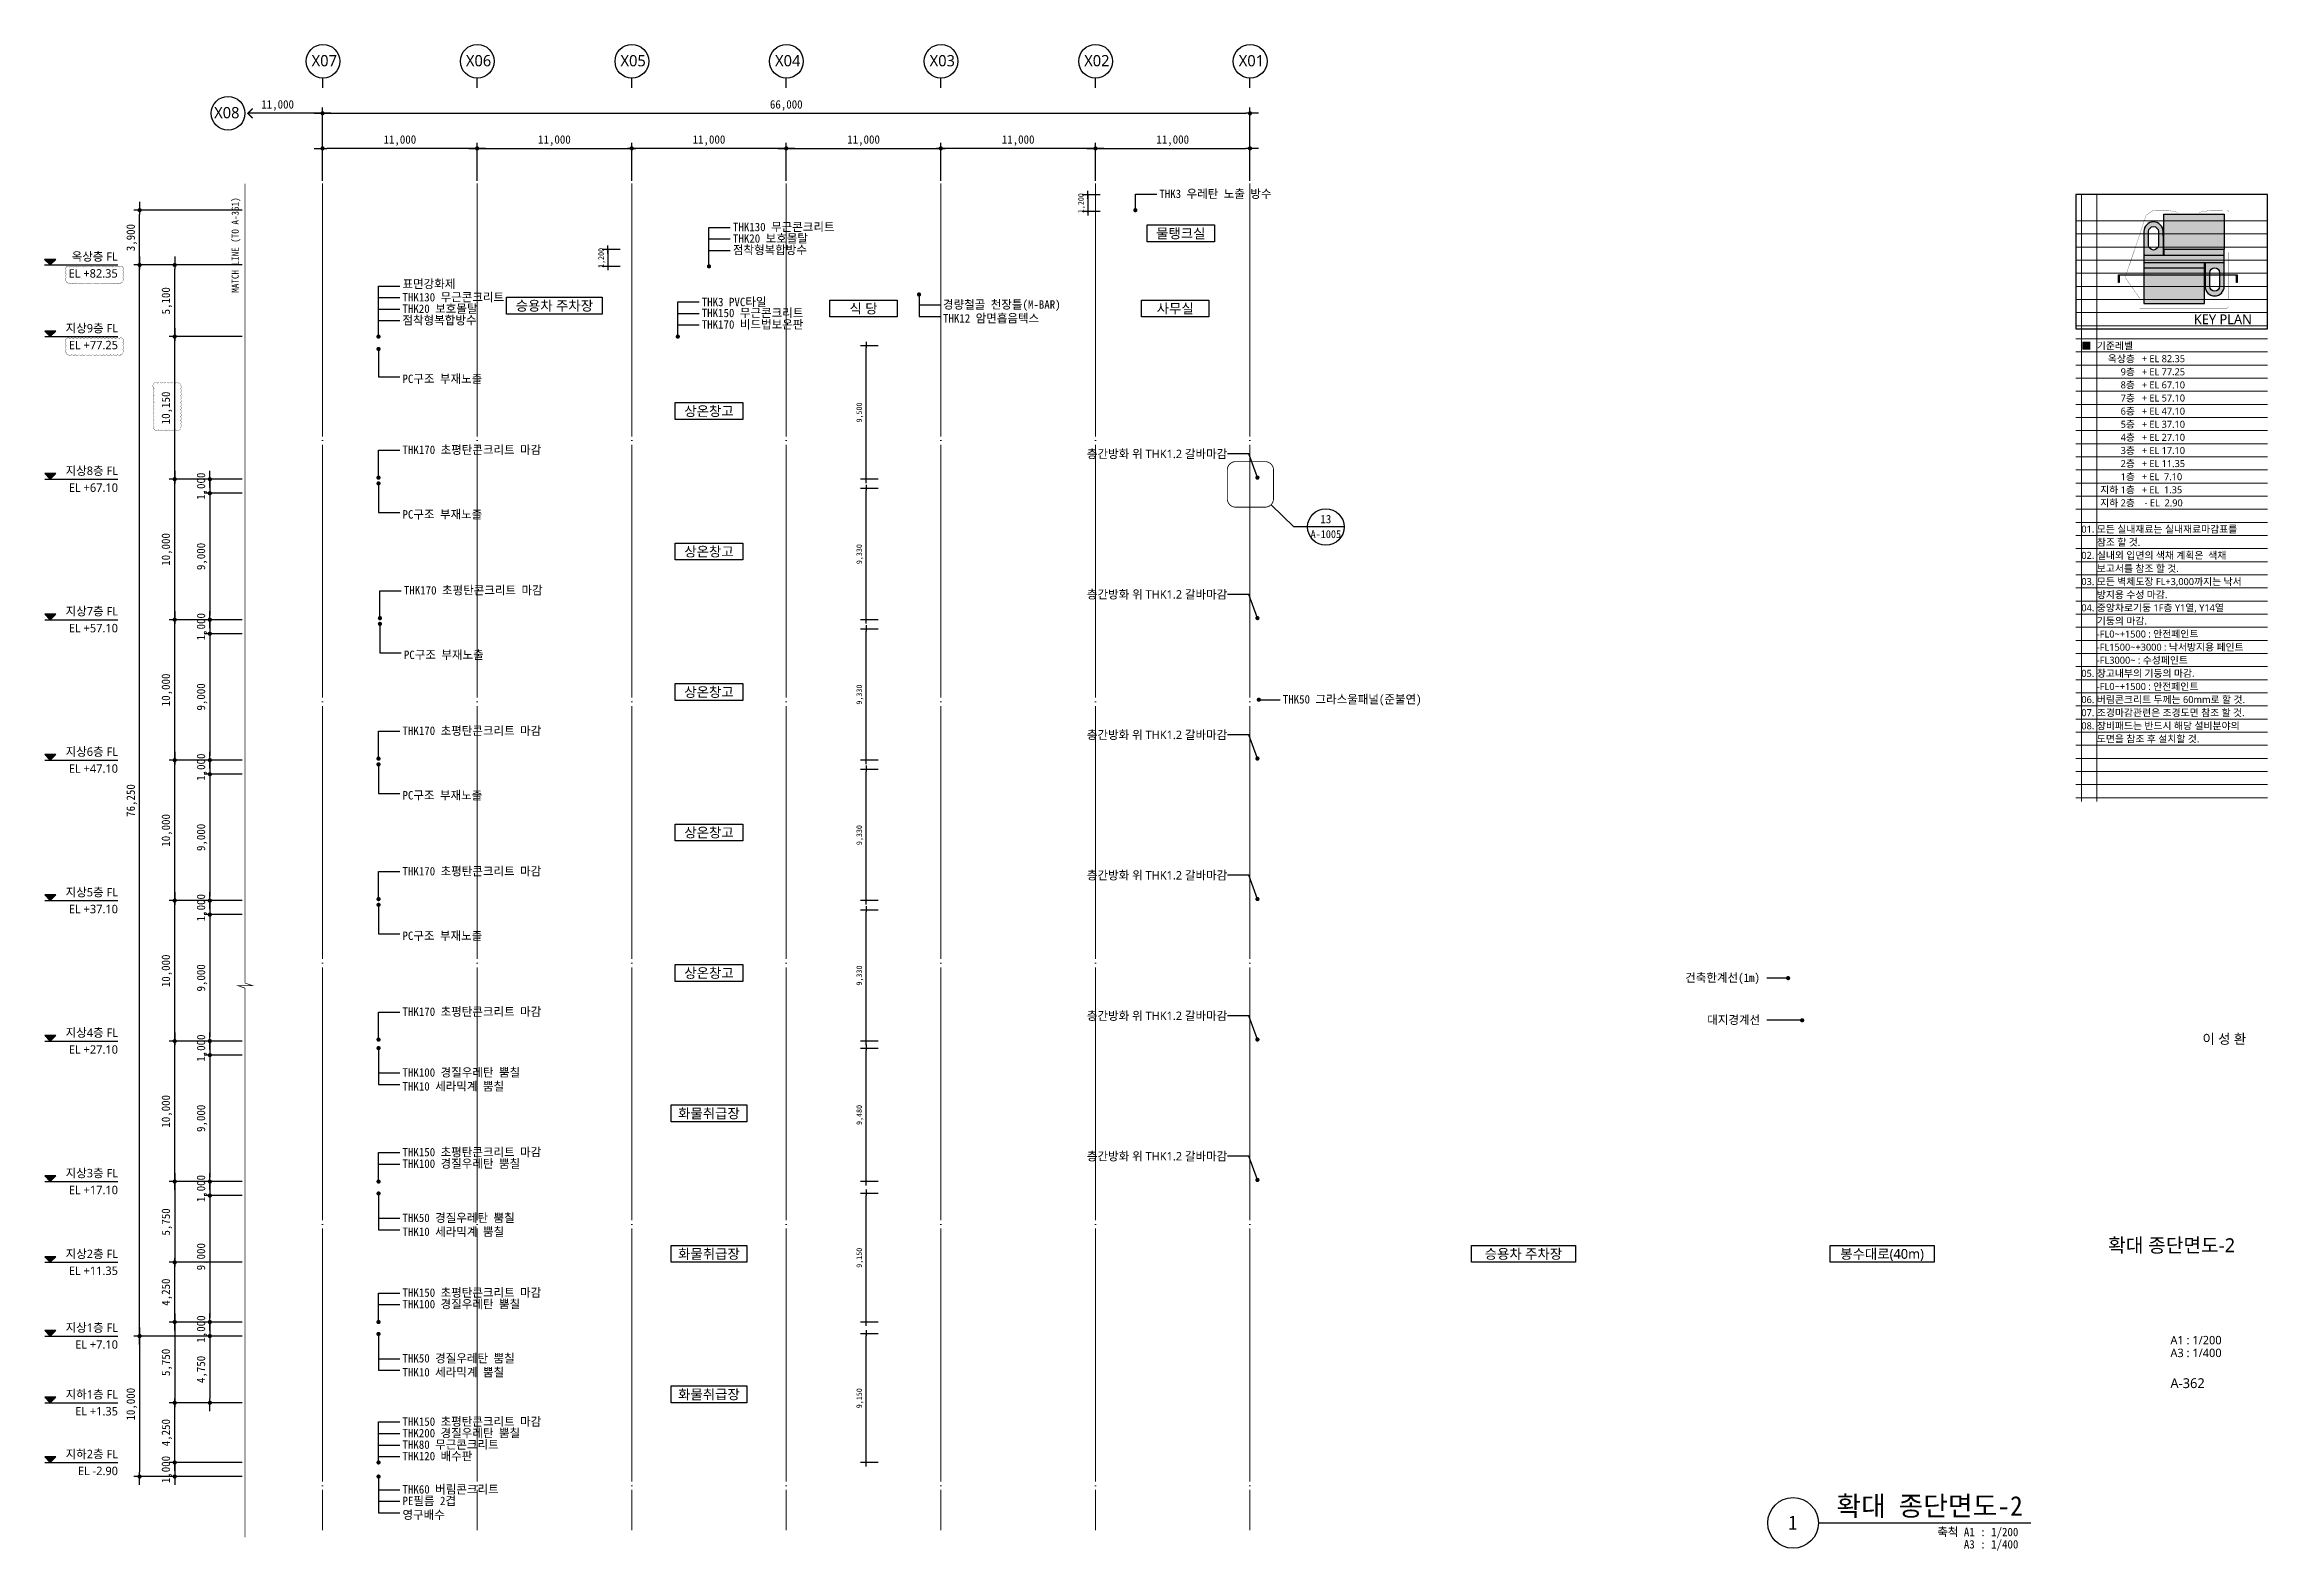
# Model space of a CAD drawing. Header units: inches. Extents: x -1307703 to -645498, y 230939 to 338158.
# Drawn here: x -1139703 to -981498, y 230939 to 338158 of the extents above; entities that cross this region are included whole.
import ezdxf
from ezdxf.enums import TextEntityAlignment as Align

# ---------------------------------------------------------------- set-up
doc = ezdxf.new("R2010")
doc.units = ezdxf.units.IN
doc.header["$MEASUREMENT"] = 0
for name, pattern in [('CEN', [62, 60, -1, 0, -1]), ('DASHDOTX2', [2, 1, -0.5, 0, -0.5]), ('PHANTOM', [63.5, 31.75, -6.35, 6.35, -6.35, 6.35, -6.35])]:
    doc.linetypes.add(name, pattern=pattern)
doc.layers.get('0').update_dxf_attribs({"linetype": 'CONTINUOUS'})
for name, color, linetype, lineweight in [('A-BOND-LIN1', 4, 'DASHDOTX2', 25), ('A-BORD-TEXT', 3, 'CONTINUOUS', 25), ('A-CNTL', 1, 'CEN', 15), ('A-DIMS', 7, 'CONTINUOUS', 25), ('A-MKXS-LEAD', 7, 'CONTINUOUS', 25), ('A-MKXS-MAK2', 3, 'DASHDOTX2', 25), ('A-MKXS-TEXT1', 3, 'CONTINUOUS', 25), ('A-MKXS-TEXT2', 7, 'CONTINUOUS', 25), ('A-MKXX-NAME', 3, 'CONTINUOUS', 25), ('A-MKXX-SYMB', 7, 'CONTINUOUS', 25), ('A-XXXX-SYMB', 7, 'CONTINUOUS', 25), ('A-XXXX-TXT1', 3, 'CONTINUOUS', 25), ('A-XXXX-TXT2', 3, 'CONTINUOUS', 25), ('REV-202205', 20, 'CONTINUOUS', 25)]:
    doc.layers.add(name, color=color, linetype=linetype, lineweight=lineweight)
doc.layers.add('A-XXXX-NPLT', color=144, linetype='CONTINUOUS', lineweight=15, plot=False)
for name, color, linetype in [('AA-MARK', 1, 'CONTINUOUS'), ('AA-TEX-3', 3, 'CONTINUOUS'), ('색상', 7, 'CONTINUOUS')]:
    doc.layers.add(name, color=color, linetype=linetype)
doc.styles.add('HY울릉도L', font='')
doc.styles.add('돋움', font='')
doc.styles.add('돋움체', font='')
doc.styles.add('맑은 고딕', font='malgun.ttf')
doc.styles.add('맑은고딕', font='malgun.ttf')
doc.styles.get('HY울릉도L').set_extended_font_data('HYwulM')
doc.styles.get('돋움').set_extended_font_data('DotumChe')
doc.styles.get('돋움체').set_extended_font_data('DotumChe')
doc.dimstyles.new('CDIM', dxfattribs={"dimtxt": 3, "dimasz": 1.5, "dimexe": 2, "dimexo": 1, "dimgap": 1, "dimtad": 1, "dimdec": 0, "dimrnd": 0.5, "dimzin": 0, "dimdsep": 32, "dimlunit": 6, "dimtxsty": 'HY울릉도L', "dimblk1": '_CIDOT', "dimblk2": '_CIDOT', "dimsah": 1, "dimcen": 5.5, "dimclrd": 2, "dimclre": 2, "dimclrt": 7, "dimadec": 0, "dimazin": 0, "dimtfac": 1, "dimtdec": 0, "dimtix": 1, "dimtmove": 2, "dimatfit": 1, "dimldrblk": '_CIDOT', "dimfxl": 1, "dimtolj": 1, "dimtzin": 0, "dimlwd": -1, "dimarcsym": 0})

msp = doc.modelspace()

# ---------------------------------------------------------------- texts
at = {"layer": 'A-BORD-TEXT', "style": '맑은고딕'}
msp.add_text('이 성 환', height=700, dxfattribs=at).set_placement((-983021.1, 267009.5), align=Align.RIGHT)
at = {"layer": 'A-DIMS', "color": 3, "insert": (-1123110.6, 333815.2), "char_height": 600, "attachment_point": 5, "style": '돋움체'}
msp.add_mtext('\\A1;11,000', dxfattribs=at)
at = {"layer": 'A-MKXS-TEXT1', "style": '돋움체'}
for s, p in [('THK3 우레탄 노출 방수', (-1060364.5, 327525.4)), ('THK130 무근콘크리트', (-1090708.8, 325164.4)), ('THK20 보호몰탈', (-1090708.8, 324344.9)), ('점착형복합방수', (-1090708.8, 323525.4)), ('표면강화제', (-1114225.9, 321105.9)), ('THK130 무근콘크리트', (-1114225.9, 320164.4)), ('THK20 보호몰탈', (-1114225.9, 319344.9)), ('THK3 PVC타일', (-1092928.4, 319824.3)), ('경량철골 천장틀(M-BAR)', (-1075760.9, 319642.7)), ('점착형복합방수', (-1114225.9, 318525.4)), ('THK150 무근콘크리트', (-1092928.4, 319044.9)), ('THK170 비드법보온판', (-1092928.4, 318225.4)), ('THK12 암면흡음텍스', (-1075760.9, 318662)), ('PC구조 부재노출', (-1114225.9, 314355.2)), ('THK170 초평탄콘크리트 마감', (-1114225.9, 309301.7)), ('PC구조 부재노출', (-1114225.9, 304705.2)), ('THK170 초평탄콘크리트 마감', (-1114125.9, 299301.7)), ('PC구조 부재노출', (-1114125.9, 294705.2)), ('THK50 그라스울패널(준불연)', (-1051579.3, 291540.1)), ('THK170 초평탄콘크리트 마감', (-1114225.9, 289301.7)), ('PC구조 부재노출', (-1114225.9, 284705.2)), ('THK170 초평탄콘크리트 마감', (-1114225.9, 279301.7)), ('PC구조 부재노출', (-1114225.9, 274705.2)), ('건축한계선(1m)', (-1022936.6, 271719.3)), ('THK170 초평탄콘크리트 마감', (-1114225.9, 269301.7)), ('대지경계선', (-1021371.5, 268719.3)), ('THK100 경질우레탄 뿜칠', (-1114225.9, 264975.4)), ('THK10 세라믹계 뿜칠', (-1114225.9, 263985.7)), ('THK150 초평탄콘크리트 마감', (-1114225.9, 259301.7)), ('THK100 경질우레탄 뿜칠', (-1114225.9, 258482.2)), ('THK50 경질우레탄 뿜칠', (-1114225.9, 254625.4)), ('THK10 세라믹계 뿜칠', (-1114225.9, 253635.7)), ('THK150 초평탄콘크리트 마감', (-1114225.9, 249301.7)), ('THK100 경질우레탄 뿜칠', (-1114225.9, 248482.2)), ('THK50 경질우레탄 뿜칠', (-1114225.9, 244625.4)), ('THK10 세라믹계 뿜칠', (-1114225.9, 243635.7)), ('THK150 초평탄콘크리트 마감', (-1114225.9, 240121.2)), ('THK200 경질우레탄 뿜칠', (-1114225.9, 239301.7)), ('THK80 무근콘크리트', (-1114225.9, 238482.2)), ('THK120 배수판', (-1114225.9, 237662.7)), ('THK60 버림콘크리트', (-1114225.9, 235294.9)), ('PE필름 2겹', (-1114225.9, 234475.4)), ('영구배수', (-1114225.9, 233485.7))]:
    msp.add_text(s, height=600, dxfattribs=at).set_placement(p, align=Align.MIDDLE_LEFT)
at = {"layer": 'A-MKXS-TEXT1', "style": '맑은고딕'}
for p in [(-1055529.7, 309008), (-1055529.7, 299008), (-1055529.7, 289008), (-1055529.7, 279008), (-1055529.7, 269008), (-1055529.7, 259008)]:
    msp.add_text('층간방화 위 THK1.2 갈바마감', height=600, dxfattribs=at).set_placement(p, align=Align.MIDDLE_RIGHT)
at = {"layer": 'A-MKXS-TEXT2', "style": '돋움체'}
for s, height, p in [('13', 600, (-1048513.8, 304360)), ('A-1005', 560, (-1048513.8, 303293.9))]:
    msp.add_text(s, height=height, dxfattribs=at).set_placement(p, align=Align.MIDDLE)
at = {"layer": 'A-MKXX-NAME', "style": '맑은고딕'}
for s, p in [('물탱크실', (-1058832.8, 324708.1)), ('승용차 주차장', (-1103412.3, 319558.1)), ('식 당', (-1081412.3, 319358.1)), ('사무실', (-1059234.8, 319358.1)), ('상온창고', (-1092412.3, 312058.1)), ('상온창고', (-1092412.3, 302058.1)), ('상온창고', (-1092412.3, 292058.1)), ('상온창고', (-1092412.3, 282058.1)), ('상온창고', (-1092412.3, 272058.1)), ('화물취급장', (-1092412.3, 262058.1)), ('화물취급장', (-1092412.3, 252058.1)), ('승용차 주차장', (-1034449.3, 252058.1)), ('봉수대로(40m)', (-1008928.4, 252058.1)), ('화물취급장', (-1092412.3, 242058.1))]:
    msp.add_text(s, height=700, dxfattribs=at).set_placement(p, align=Align.MIDDLE_CENTER)
at = {"layer": 'A-XXXX-TXT1'}
for s, height, style, p in [('X07', 800, '맑은고딕', (-1119790.8, 337002.2)), ('X06', 800, '맑은고딕', (-1108810, 337002.2)), ('X05', 800, '맑은고딕', (-1097810, 337002.2)), ('X04', 800, '맑은고딕', (-1086810, 337002.2)), ('X03', 800, '맑은고딕', (-1075810, 337002.2)), ('X02', 800, '맑은고딕', (-1064810, 337002.2)), ('X01', 800, '맑은고딕', (-1053810, 337002.2)), ('X08', 800, '맑은고딕', (-1126726.7, 333302.2)), ('1', 1000, '돋움체', (-1015287.3, 232926.4))]:
    msp.add_text(s, height=height, dxfattribs=dict(at, style=style)).set_placement(p, align=Align.MIDDLE)
at = {"layer": 'A-XXXX-TXT1', "style": '돋움체'}
msp.add_text('확대 종단면도-2', height=1400, dxfattribs=at).set_placement((-998919.8, 232995.6), align=Align.BOTTOM_RIGHT)
for s, p in [('축척 A1 : 1/200', (-999231.3, 232560.4)), ('A3 : 1/400', (-999231.3, 231684.8))]:
    msp.add_text(s, height=600, dxfattribs=at).set_placement(p, align=Align.TOP_RIGHT)
at = {"layer": 'A-XXXX-TXT2', "style": '맑은고딕'}
for s, p in [('옥상층 FL', (-1134490, 323058.1)), ('EL +82.35', (-1134490, 321858.1)), ('지상9층 FL', (-1134472.9, 317958.1)), ('EL +77.25', (-1134472.9, 316758.1)), ('지상8층 FL', (-1134472.9, 307808.1)), ('EL +67.10', (-1134472.9, 306608.1)), ('지상7층 FL', (-1134472.9, 297808.1)), ('EL +57.10', (-1134472.9, 296608.1)), ('지상6층 FL', (-1134472.9, 287808.1)), ('EL +47.10', (-1134472.9, 286608.1)), ('지상5층 FL', (-1134472.9, 277808.1)), ('EL +37.10', (-1134472.9, 276608.1)), ('지상4층 FL', (-1134472.9, 267808.1)), ('EL +27.10', (-1134472.9, 266608.1)), ('지상3층 FL', (-1134472.9, 257808.1)), ('EL +17.10', (-1134472.9, 256608.1)), ('지상2층 FL', (-1134472.9, 252058.1)), ('EL +11.35', (-1134472.9, 250858.1)), ('지상1층 FL', (-1134472.9, 246808.1)), ('EL +7.10', (-1134472.9, 245608.1)), ('지하1층 FL', (-1134472.9, 242058.1)), ('EL +1.35', (-1134472.9, 240858.1)), ('지하2층 FL', (-1134472.9, 237808.1)), ('EL -2.90', (-1134472.9, 236608.1))]:
    msp.add_text(s, height=600, dxfattribs=at).set_placement(p, align=Align.MIDDLE_RIGHT)
for s, height, p in [('KEY PLAN', 700, (-986742.6, 318243.4)), ('A1 : 1/200', 600, (-988409.1, 245618.8)), ('A3 : 1/400', 600, (-988409.1, 244711.8)), ('A-362', 700, (-988409.1, 242504.5))]:
    msp.add_text(s, height=height, dxfattribs=at).set_placement(p)
msp.add_text('확대 종단면도-2', height=1000, dxfattribs=at).set_placement((-988323.2, 252670), align=Align.MIDDLE_CENTER)
at = {"layer": 'AA-TEX-3', "style": '돋움'}
msp.add_text('MATCH LINE (TO A-361)', height=500, rotation=90, dxfattribs=at).set_placement((-1125884.1, 323879.2), align=Align.CENTER)

# ---------------------------------------------------------------- blocks, each defined once
blk = doc.blocks.new('_CIDOT')
at = {"color": 0, "linetype": 'ByBlock'}
blk.add_line((2, 0), (-1, 0), dxfattribs=at)
at = {"color": 0, "linetype": 'ByBlock', "const_width": 0.5}
blk.add_lwpolyline([(-0.25, 0, 1), (0.25, 0, 1)], format="xyb", close=True, dxfattribs=at)
blk = doc.blocks.new('*D19')
at = {"layer": 'A-DIMS', "lineweight": -2, "transparency": 16777216}
for p, q in [((-1119912, 328458), (-1119912, 331158)), ((-1108912, 328458), (-1108912, 331158))]:
    blk.add_line(p, q, dxfattribs=at)
at = {"layer": 'A-DIMS', "transparency": 16777216}
blk.add_line((-1109212, 330758), (-1119612, 330758), dxfattribs=at)
at = {"layer": 'A-DIMS', "transparency": 16777216, "xscale": 300, "yscale": 300, "zscale": 300, "rotation": 180}
blk.add_blockref('_CIDOT', (-1119912, 330758), dxfattribs=at)
at = {"layer": 'A-DIMS', "transparency": 16777216, "xscale": 300, "yscale": 300, "zscale": 300}
blk.add_blockref('_CIDOT', (-1108912, 330758), dxfattribs=at)
at = {"layer": 'A-DIMS', "color": 3, "transparency": 16777216, "insert": (-1114412, 331315), "char_height": 600, "attachment_point": 5, "style": '돋움체'}
blk.add_mtext('\\A1;11,000', dxfattribs=at)
blk = doc.blocks.new('*D20')
at = {"layer": 'A-DIMS', "lineweight": -2, "transparency": 16777216}
for p, q in [((-1108912, 328458), (-1108912, 331158)), ((-1097912, 328458), (-1097912, 331158))]:
    blk.add_line(p, q, dxfattribs=at)
at = {"layer": 'A-DIMS', "transparency": 16777216}
blk.add_line((-1108612, 330758), (-1098212, 330758), dxfattribs=at)
at = {"layer": 'A-DIMS', "transparency": 16777216, "xscale": 300, "yscale": 300, "zscale": 300, "rotation": 180}
blk.add_blockref('_CIDOT', (-1108912, 330758), dxfattribs=at)
at = {"layer": 'A-DIMS', "transparency": 16777216, "xscale": 300, "yscale": 300, "zscale": 300}
blk.add_blockref('_CIDOT', (-1097912, 330758), dxfattribs=at)
at = {"layer": 'A-DIMS', "color": 3, "transparency": 16777216, "insert": (-1103412, 331315), "char_height": 600, "attachment_point": 5, "style": '돋움체'}
blk.add_mtext('\\A1;11,000', dxfattribs=at)
blk = doc.blocks.new('*D21')
at = {"layer": 'A-DIMS', "lineweight": -2, "transparency": 16777216}
for p, q in [((-1097912, 328458), (-1097912, 331158)), ((-1086912, 328458), (-1086912, 331158))]:
    blk.add_line(p, q, dxfattribs=at)
at = {"layer": 'A-DIMS', "transparency": 16777216}
blk.add_line((-1087212, 330758), (-1097612, 330758), dxfattribs=at)
at = {"layer": 'A-DIMS', "transparency": 16777216, "xscale": 300, "yscale": 300, "zscale": 300, "rotation": 180}
blk.add_blockref('_CIDOT', (-1097912, 330758), dxfattribs=at)
at = {"layer": 'A-DIMS', "transparency": 16777216, "xscale": 300, "yscale": 300, "zscale": 300}
blk.add_blockref('_CIDOT', (-1086912, 330758), dxfattribs=at)
at = {"layer": 'A-DIMS', "color": 3, "transparency": 16777216, "insert": (-1092412, 331315), "char_height": 600, "attachment_point": 5, "style": '돋움체'}
blk.add_mtext('\\A1;11,000', dxfattribs=at)
blk = doc.blocks.new('*D22')
at = {"layer": 'A-DIMS', "lineweight": -2, "transparency": 16777216}
for p, q in [((-1086912, 328458), (-1086912, 331158)), ((-1075912, 328458), (-1075912, 331158))]:
    blk.add_line(p, q, dxfattribs=at)
at = {"layer": 'A-DIMS', "transparency": 16777216}
blk.add_line((-1086612, 330758), (-1076212, 330758), dxfattribs=at)
at = {"layer": 'A-DIMS', "transparency": 16777216, "xscale": 300, "yscale": 300, "zscale": 300, "rotation": 180}
blk.add_blockref('_CIDOT', (-1086912, 330758), dxfattribs=at)
at = {"layer": 'A-DIMS', "transparency": 16777216, "xscale": 300, "yscale": 300, "zscale": 300}
blk.add_blockref('_CIDOT', (-1075912, 330758), dxfattribs=at)
at = {"layer": 'A-DIMS', "color": 3, "transparency": 16777216, "insert": (-1081412, 331315), "char_height": 600, "attachment_point": 5, "style": '돋움체'}
blk.add_mtext('\\A1;11,000', dxfattribs=at)
blk = doc.blocks.new('*D23')
at = {"layer": 'A-DIMS', "lineweight": -2, "transparency": 16777216}
for p, q in [((-1064912, 328458), (-1064912, 331158)), ((-1053912, 328458), (-1053912, 331158))]:
    blk.add_line(p, q, dxfattribs=at)
at = {"layer": 'A-DIMS', "transparency": 16777216}
blk.add_line((-1064612, 330758), (-1054212, 330758), dxfattribs=at)
at = {"layer": 'A-DIMS', "transparency": 16777216, "xscale": 300, "yscale": 300, "zscale": 300, "rotation": 180}
blk.add_blockref('_CIDOT', (-1064912, 330758), dxfattribs=at)
at = {"layer": 'A-DIMS', "transparency": 16777216, "xscale": 300, "yscale": 300, "zscale": 300}
blk.add_blockref('_CIDOT', (-1053912, 330758), dxfattribs=at)
at = {"layer": 'A-DIMS', "color": 3, "transparency": 16777216, "insert": (-1059412, 331315), "char_height": 600, "attachment_point": 5, "style": '돋움체'}
blk.add_mtext('\\A1;11,000', dxfattribs=at)
blk = doc.blocks.new('*D24')
at = {"layer": 'A-DIMS', "lineweight": -2, "transparency": 16777216}
for p, q in [((-1075912, 328458), (-1075912, 331158)), ((-1064912, 328458), (-1064912, 331158))]:
    blk.add_line(p, q, dxfattribs=at)
at = {"layer": 'A-DIMS', "transparency": 16777216}
blk.add_line((-1065212, 330758), (-1075612, 330758), dxfattribs=at)
at = {"layer": 'A-DIMS', "transparency": 16777216, "xscale": 300, "yscale": 300, "zscale": 300, "rotation": 180}
blk.add_blockref('_CIDOT', (-1075912, 330758), dxfattribs=at)
at = {"layer": 'A-DIMS', "transparency": 16777216, "xscale": 300, "yscale": 300, "zscale": 300}
blk.add_blockref('_CIDOT', (-1064912, 330758), dxfattribs=at)
at = {"layer": 'A-DIMS', "color": 3, "transparency": 16777216, "insert": (-1070412, 331315), "char_height": 600, "attachment_point": 5, "style": '돋움체'}
blk.add_mtext('\\A1;11,000', dxfattribs=at)
blk = doc.blocks.new('*D42')
at = {"layer": 'A-DIMS', "lineweight": -2, "transparency": 16777216}
for p, q in [((-1119912, 328458), (-1119912, 333658)), ((-1053912, 328458), (-1053912, 333658))]:
    blk.add_line(p, q, dxfattribs=at)
at = {"layer": 'A-DIMS', "transparency": 16777216}
blk.add_line((-1119612, 333258), (-1054212, 333258), dxfattribs=at)
at = {"layer": 'A-DIMS', "transparency": 16777216, "xscale": 300, "yscale": 300, "zscale": 300, "rotation": 180}
blk.add_blockref('_CIDOT', (-1119912, 333258), dxfattribs=at)
at = {"layer": 'A-DIMS', "transparency": 16777216, "xscale": 300, "yscale": 300, "zscale": 300}
blk.add_blockref('_CIDOT', (-1053912, 333258), dxfattribs=at)
at = {"layer": 'A-DIMS', "color": 3, "transparency": 16777216, "insert": (-1086912, 333815), "char_height": 600, "attachment_point": 5, "style": '돋움체'}
blk.add_mtext('\\A1;66,000', dxfattribs=at)
blk = doc.blocks.new('*D85')
at = {"layer": 'A-DIMS', "lineweight": -2, "transparency": 16777216}
for p, q in [((-1125633, 247208), (-1130833, 247208)), ((-1125633, 241458), (-1130833, 241458))]:
    blk.add_line(p, q, dxfattribs=at)
at = {"layer": 'A-DIMS', "transparency": 16777216}
blk.add_line((-1130433, 246908), (-1130433, 241758), dxfattribs=at)
at = {"layer": 'A-DIMS', "transparency": 16777216, "xscale": 300, "yscale": 300, "zscale": 300}
for p, rotation in [((-1130433, 247208), 90), ((-1130433, 241458), 270)]:
    blk.add_blockref('_CIDOT', p, dxfattribs=dict(at, rotation=rotation))
at = {"layer": 'A-DIMS', "color": 3, "transparency": 16777216, "insert": (-1130990, 244333), "char_height": 600, "attachment_point": 5, "rotation": 90, "style": '돋움체'}
blk.add_mtext('\\A1;5,750', dxfattribs=at)
blk = doc.blocks.new('*D86')
at = {"layer": 'A-DIMS', "lineweight": -2, "transparency": 16777216}
for p, q in [((-1125633, 251458), (-1130833, 251458)), ((-1125633, 247208), (-1130833, 247208))]:
    blk.add_line(p, q, dxfattribs=at)
at = {"layer": 'A-DIMS', "transparency": 16777216}
blk.add_line((-1130433, 247508), (-1130433, 251158), dxfattribs=at)
at = {"layer": 'A-DIMS', "transparency": 16777216, "xscale": 300, "yscale": 300, "zscale": 300}
for p, rotation in [((-1130433, 251458), 90), ((-1130433, 247208), 270)]:
    blk.add_blockref('_CIDOT', p, dxfattribs=dict(at, rotation=rotation))
at = {"layer": 'A-DIMS', "color": 3, "transparency": 16777216, "insert": (-1130990, 249333), "char_height": 600, "attachment_point": 5, "rotation": 90, "style": '돋움체'}
blk.add_mtext('\\A1;4,250', dxfattribs=at)
blk = doc.blocks.new('*D87')
at = {"layer": 'A-DIMS', "lineweight": -2, "transparency": 16777216}
for p, q in [((-1125633, 267208), (-1130833, 267208)), ((-1125633, 257208), (-1130833, 257208))]:
    blk.add_line(p, q, dxfattribs=at)
at = {"layer": 'A-DIMS', "transparency": 16777216}
blk.add_line((-1130433, 257508), (-1130433, 266908), dxfattribs=at)
at = {"layer": 'A-DIMS', "transparency": 16777216, "xscale": 300, "yscale": 300, "zscale": 300}
for p, rotation in [((-1130433, 267208), 90), ((-1130433, 257208), 270)]:
    blk.add_blockref('_CIDOT', p, dxfattribs=dict(at, rotation=rotation))
at = {"layer": 'A-DIMS', "color": 3, "transparency": 16777216, "insert": (-1130990, 262208), "char_height": 600, "attachment_point": 5, "rotation": 90, "style": '돋움체'}
blk.add_mtext('\\A1;10,000', dxfattribs=at)
blk = doc.blocks.new('*D88')
at = {"layer": 'A-DIMS', "lineweight": -2, "transparency": 16777216}
for p, q in [((-1125633, 277208), (-1130833, 277208)), ((-1125633, 267208), (-1130833, 267208))]:
    blk.add_line(p, q, dxfattribs=at)
at = {"layer": 'A-DIMS', "transparency": 16777216}
blk.add_line((-1130433, 267508), (-1130433, 276908), dxfattribs=at)
at = {"layer": 'A-DIMS', "transparency": 16777216, "xscale": 300, "yscale": 300, "zscale": 300}
for p, rotation in [((-1130433, 277208), 90), ((-1130433, 267208), 270)]:
    blk.add_blockref('_CIDOT', p, dxfattribs=dict(at, rotation=rotation))
at = {"layer": 'A-DIMS', "color": 3, "transparency": 16777216, "insert": (-1130990, 272208), "char_height": 600, "attachment_point": 5, "rotation": 90, "style": '돋움체'}
blk.add_mtext('\\A1;10,000', dxfattribs=at)
blk = doc.blocks.new('*D89')
at = {"layer": 'A-DIMS', "lineweight": -2, "transparency": 16777216}
for p, q in [((-1125633, 287208), (-1130833, 287208)), ((-1125633, 277208), (-1130833, 277208))]:
    blk.add_line(p, q, dxfattribs=at)
at = {"layer": 'A-DIMS', "transparency": 16777216}
blk.add_line((-1130433, 277508), (-1130433, 286908), dxfattribs=at)
at = {"layer": 'A-DIMS', "transparency": 16777216, "xscale": 300, "yscale": 300, "zscale": 300}
for p, rotation in [((-1130433, 287208), 90), ((-1130433, 277208), 270)]:
    blk.add_blockref('_CIDOT', p, dxfattribs=dict(at, rotation=rotation))
at = {"layer": 'A-DIMS', "color": 3, "transparency": 16777216, "insert": (-1130990, 282208), "char_height": 600, "attachment_point": 5, "rotation": 90, "style": '돋움체'}
blk.add_mtext('\\A1;10,000', dxfattribs=at)
blk = doc.blocks.new('*D90')
at = {"layer": 'A-DIMS', "lineweight": -2, "transparency": 16777216}
for p, q in [((-1125633, 297208), (-1130833, 297208)), ((-1125633, 287208), (-1130833, 287208))]:
    blk.add_line(p, q, dxfattribs=at)
at = {"layer": 'A-DIMS', "transparency": 16777216}
blk.add_line((-1130433, 287508), (-1130433, 296908), dxfattribs=at)
at = {"layer": 'A-DIMS', "transparency": 16777216, "xscale": 300, "yscale": 300, "zscale": 300}
for p, rotation in [((-1130433, 297208), 90), ((-1130433, 287208), 270)]:
    blk.add_blockref('_CIDOT', p, dxfattribs=dict(at, rotation=rotation))
at = {"layer": 'A-DIMS', "color": 3, "transparency": 16777216, "insert": (-1130990, 292208), "char_height": 600, "attachment_point": 5, "rotation": 90, "style": '돋움체'}
blk.add_mtext('\\A1;10,000', dxfattribs=at)
blk = doc.blocks.new('*D91')
at = {"layer": 'A-DIMS', "lineweight": -2, "transparency": 16777216}
for p, q in [((-1125633, 307208), (-1130833, 307208)), ((-1125633, 297208), (-1130833, 297208))]:
    blk.add_line(p, q, dxfattribs=at)
at = {"layer": 'A-DIMS', "transparency": 16777216}
blk.add_line((-1130433, 297508), (-1130433, 306908), dxfattribs=at)
at = {"layer": 'A-DIMS', "transparency": 16777216, "xscale": 300, "yscale": 300, "zscale": 300}
for p, rotation in [((-1130433, 307208), 90), ((-1130433, 297208), 270)]:
    blk.add_blockref('_CIDOT', p, dxfattribs=dict(at, rotation=rotation))
at = {"layer": 'A-DIMS', "color": 3, "transparency": 16777216, "insert": (-1130990, 302208), "char_height": 600, "attachment_point": 5, "rotation": 90, "style": '돋움체'}
blk.add_mtext('\\A1;10,000', dxfattribs=at)
blk = doc.blocks.new('*D92')
at = {"layer": 'A-DIMS', "lineweight": -2, "transparency": 16777216}
for p, q in [((-1125633, 322458), (-1133333, 322458)), ((-1125633, 246208), (-1133333, 246208))]:
    blk.add_line(p, q, dxfattribs=at)
at = {"layer": 'A-DIMS', "transparency": 16777216}
blk.add_line((-1132933, 246508), (-1132933, 322158), dxfattribs=at)
at = {"layer": 'A-DIMS', "transparency": 16777216, "xscale": 300, "yscale": 300, "zscale": 300}
for p, rotation in [((-1132933, 322458), 90), ((-1132933, 246208), 270)]:
    blk.add_blockref('_CIDOT', p, dxfattribs=dict(at, rotation=rotation))
at = {"layer": 'A-DIMS', "color": 3, "transparency": 16777216, "insert": (-1133490, 284333), "char_height": 600, "attachment_point": 5, "rotation": 90, "style": '돋움체'}
blk.add_mtext('\\A1;76,250', dxfattribs=at)
blk = doc.blocks.new('*D93')
at = {"layer": 'A-DIMS', "lineweight": -2, "transparency": 16777216}
for p, q in [((-1125633, 317358), (-1130833, 317358)), ((-1125633, 307208), (-1130833, 307208))]:
    blk.add_line(p, q, dxfattribs=at)
at = {"layer": 'A-DIMS', "transparency": 16777216}
blk.add_line((-1130433, 307508), (-1130433, 317058), dxfattribs=at)
at = {"layer": 'A-DIMS', "transparency": 16777216, "xscale": 300, "yscale": 300, "zscale": 300}
for p, rotation in [((-1130433, 317358), 90), ((-1130433, 307208), 270)]:
    blk.add_blockref('_CIDOT', p, dxfattribs=dict(at, rotation=rotation))
at = {"layer": 'A-DIMS', "color": 3, "transparency": 16777216, "insert": (-1130990, 312283), "char_height": 600, "attachment_point": 5, "rotation": 90, "style": '돋움체'}
blk.add_mtext('\\A1;10,150', dxfattribs=at)
blk = doc.blocks.new('*D94')
at = {"layer": 'A-DIMS', "lineweight": -2, "transparency": 16777216}
for p, q in [((-1125633, 322458), (-1130833, 322458)), ((-1125633, 317358), (-1130833, 317358))]:
    blk.add_line(p, q, dxfattribs=at)
at = {"layer": 'A-DIMS', "transparency": 16777216}
blk.add_line((-1130433, 317658), (-1130433, 322158), dxfattribs=at)
at = {"layer": 'A-DIMS', "transparency": 16777216, "xscale": 300, "yscale": 300, "zscale": 300}
for p, rotation in [((-1130433, 322458), 90), ((-1130433, 317358), 270)]:
    blk.add_blockref('_CIDOT', p, dxfattribs=dict(at, rotation=rotation))
at = {"layer": 'A-DIMS', "color": 3, "transparency": 16777216, "insert": (-1130990, 319908), "char_height": 600, "attachment_point": 5, "rotation": 90, "style": '돋움체'}
blk.add_mtext('\\A1;5,100', dxfattribs=at)
blk = doc.blocks.new('*D95')
at = {"layer": 'A-DIMS', "lineweight": -2, "transparency": 16777216}
for p, q in [((-1125633, 326358), (-1133333, 326358)), ((-1125633, 322458), (-1133333, 322458))]:
    blk.add_line(p, q, dxfattribs=at)
at = {"layer": 'A-DIMS', "transparency": 16777216}
blk.add_line((-1132933, 322758), (-1132933, 326058), dxfattribs=at)
at = {"layer": 'A-DIMS', "transparency": 16777216, "xscale": 300, "yscale": 300, "zscale": 300}
for p, rotation in [((-1132933, 326358), 90), ((-1132933, 322458), 270)]:
    blk.add_blockref('_CIDOT', p, dxfattribs=dict(at, rotation=rotation))
at = {"layer": 'A-DIMS', "color": 3, "transparency": 16777216, "insert": (-1133490, 324408), "char_height": 600, "attachment_point": 5, "rotation": 90, "style": '돋움체'}
blk.add_mtext('\\A1;3,900', dxfattribs=at)
blk = doc.blocks.new('*D67')
at = {"layer": 'A-DIMS', "lineweight": -2, "transparency": 16777216}
for p, q in [((-1125633, 257208), (-1130833, 257208)), ((-1125633, 251458), (-1130833, 251458))]:
    blk.add_line(p, q, dxfattribs=at)
at = {"layer": 'A-DIMS', "transparency": 16777216}
blk.add_line((-1130433, 256908), (-1130433, 251758), dxfattribs=at)
at = {"layer": 'A-DIMS', "transparency": 16777216, "xscale": 300, "yscale": 300, "zscale": 300}
for p, rotation in [((-1130433, 257208), 90), ((-1130433, 251458), 270)]:
    blk.add_blockref('_CIDOT', p, dxfattribs=dict(at, rotation=rotation))
at = {"layer": 'A-DIMS', "color": 3, "transparency": 16777216, "insert": (-1130990, 254333), "char_height": 600, "attachment_point": 5, "rotation": 90, "style": '돋움체'}
blk.add_mtext('\\A1;5,750', dxfattribs=at)
blk = doc.blocks.new('*D68')
at = {"layer": 'A-DIMS', "lineweight": -2, "transparency": 16777216}
for p, q in [((-1125633, 241458), (-1130833, 241458)), ((-1125633, 237208), (-1130833, 237208))]:
    blk.add_line(p, q, dxfattribs=at)
at = {"layer": 'A-DIMS', "transparency": 16777216}
blk.add_line((-1130433, 237508), (-1130433, 241158), dxfattribs=at)
at = {"layer": 'A-DIMS', "transparency": 16777216, "xscale": 300, "yscale": 300, "zscale": 300}
for p, rotation in [((-1130433, 241458), 90), ((-1130433, 237208), 270)]:
    blk.add_blockref('_CIDOT', p, dxfattribs=dict(at, rotation=rotation))
at = {"layer": 'A-DIMS', "color": 3, "transparency": 16777216, "insert": (-1130990, 239333), "char_height": 600, "attachment_point": 5, "rotation": 90, "style": '돋움체'}
blk.add_mtext('\\A1;4,250', dxfattribs=at)
blk = doc.blocks.new('*D69')
at = {"layer": 'A-DIMS', "transparency": 16777216}
for p, q in [((-1130433, 237508), (-1130433, 237808)), ((-1130433, 237208), (-1130433, 236208)), ((-1130433, 235908), (-1130433, 235608))]:
    blk.add_line(p, q, dxfattribs=at)
at = {"layer": 'A-DIMS', "lineweight": -2, "transparency": 16777216}
for p, q in [((-1125633, 237208), (-1130833, 237208)), ((-1125633, 236208), (-1130833, 236208))]:
    blk.add_line(p, q, dxfattribs=at)
at = {"layer": 'A-DIMS', "transparency": 16777216, "xscale": 300, "yscale": 300, "zscale": 300}
for p, rotation in [((-1130433, 237208), 270), ((-1130433, 236208), 90)]:
    blk.add_blockref('_CIDOT', p, dxfattribs=dict(at, rotation=rotation))
at = {"layer": 'A-DIMS', "color": 3, "transparency": 16777216, "insert": (-1130990, 236708), "char_height": 600, "attachment_point": 5, "rotation": 90, "style": '돋움체'}
blk.add_mtext('\\A1;1,000', dxfattribs=at)
blk = doc.blocks.new('*D70')
at = {"layer": 'A-DIMS', "lineweight": -2, "transparency": 16777216}
for p, q in [((-1125633, 246208), (-1133333, 246208)), ((-1125633, 236208), (-1133333, 236208))]:
    blk.add_line(p, q, dxfattribs=at)
at = {"layer": 'A-DIMS', "transparency": 16777216}
blk.add_line((-1132933, 245908), (-1132933, 236508), dxfattribs=at)
at = {"layer": 'A-DIMS', "transparency": 16777216, "xscale": 300, "yscale": 300, "zscale": 300}
for p, rotation in [((-1132933, 246208), 90), ((-1132933, 236208), 270)]:
    blk.add_blockref('_CIDOT', p, dxfattribs=dict(at, rotation=rotation))
at = {"layer": 'A-DIMS', "color": 3, "transparency": 16777216, "insert": (-1133490, 241358), "char_height": 600, "attachment_point": 5, "rotation": 90, "style": '돋움체'}
blk.add_mtext('\\A1;10,000', dxfattribs=at)
blk = doc.blocks.new('*D75')
at = {"layer": 'A-DIMS', "lineweight": -2, "transparency": 16777216}
for p, q in [((-1125633, 307208), (-1128333, 307208)), ((-1125633, 306208), (-1128333, 306208))]:
    blk.add_line(p, q, dxfattribs=at)
at = {"layer": 'A-DIMS', "transparency": 16777216}
for p, q in [((-1127933, 307508), (-1127933, 307808)), ((-1127933, 307208), (-1127933, 306208)), ((-1127933, 305908), (-1127933, 305608))]:
    blk.add_line(p, q, dxfattribs=at)
at = {"layer": 'A-DIMS', "transparency": 16777216, "xscale": 300, "yscale": 300, "zscale": 300}
for p, rotation in [((-1127933, 307208), 270), ((-1127933, 306208), 90)]:
    blk.add_blockref('_CIDOT', p, dxfattribs=dict(at, rotation=rotation))
at = {"layer": 'A-DIMS', "color": 3, "transparency": 16777216, "insert": (-1128490, 306708), "char_height": 600, "attachment_point": 5, "rotation": 90, "style": '돋움체'}
blk.add_mtext('\\A1;1,000', dxfattribs=at)
blk = doc.blocks.new('*D76')
at = {"layer": 'A-DIMS', "lineweight": -2, "transparency": 16777216}
for p, q in [((-1125633, 306208), (-1128333, 306208)), ((-1125633, 297208), (-1128333, 297208))]:
    blk.add_line(p, q, dxfattribs=at)
at = {"layer": 'A-DIMS', "transparency": 16777216}
blk.add_line((-1127933, 305908), (-1127933, 297508), dxfattribs=at)
at = {"layer": 'A-DIMS', "transparency": 16777216, "xscale": 300, "yscale": 300, "zscale": 300}
for p, rotation in [((-1127933, 306208), 90), ((-1127933, 297208), 270)]:
    blk.add_blockref('_CIDOT', p, dxfattribs=dict(at, rotation=rotation))
at = {"layer": 'A-DIMS', "color": 3, "transparency": 16777216, "insert": (-1128490, 301708), "char_height": 600, "attachment_point": 5, "rotation": 90, "style": '돋움체'}
blk.add_mtext('\\A1;9,000', dxfattribs=at)
blk = doc.blocks.new('*D77')
at = {"layer": 'A-DIMS', "transparency": 16777216}
for p, q in [((-1127933, 297508), (-1127933, 297808)), ((-1127933, 297208), (-1127933, 296208)), ((-1127933, 295908), (-1127933, 295608))]:
    blk.add_line(p, q, dxfattribs=at)
at = {"layer": 'A-DIMS', "lineweight": -2, "transparency": 16777216}
for p, q in [((-1125633, 297208), (-1128333, 297208)), ((-1125633, 296208), (-1128333, 296208))]:
    blk.add_line(p, q, dxfattribs=at)
at = {"layer": 'A-DIMS', "transparency": 16777216, "xscale": 300, "yscale": 300, "zscale": 300}
for p, rotation in [((-1127933, 297208), 270), ((-1127933, 296208), 90)]:
    blk.add_blockref('_CIDOT', p, dxfattribs=dict(at, rotation=rotation))
at = {"layer": 'A-DIMS', "color": 3, "transparency": 16777216, "insert": (-1128490, 296708), "char_height": 600, "attachment_point": 5, "rotation": 90, "style": '돋움체'}
blk.add_mtext('\\A1;1,000', dxfattribs=at)
blk = doc.blocks.new('*D78')
at = {"layer": 'A-DIMS', "lineweight": -2, "transparency": 16777216}
for p, q in [((-1125633, 296208), (-1128333, 296208)), ((-1125633, 287208), (-1128333, 287208))]:
    blk.add_line(p, q, dxfattribs=at)
at = {"layer": 'A-DIMS', "transparency": 16777216}
blk.add_line((-1127933, 295908), (-1127933, 287508), dxfattribs=at)
at = {"layer": 'A-DIMS', "transparency": 16777216, "xscale": 300, "yscale": 300, "zscale": 300}
for p, rotation in [((-1127933, 296208), 90), ((-1127933, 287208), 270)]:
    blk.add_blockref('_CIDOT', p, dxfattribs=dict(at, rotation=rotation))
at = {"layer": 'A-DIMS', "color": 3, "transparency": 16777216, "insert": (-1128490, 291708), "char_height": 600, "attachment_point": 5, "rotation": 90, "style": '돋움체'}
blk.add_mtext('\\A1;9,000', dxfattribs=at)
blk = doc.blocks.new('*D79')
at = {"layer": 'A-DIMS', "lineweight": -2, "transparency": 16777216}
for p, q in [((-1125633, 287208), (-1128333, 287208)), ((-1125633, 286208), (-1128333, 286208))]:
    blk.add_line(p, q, dxfattribs=at)
at = {"layer": 'A-DIMS', "transparency": 16777216}
for p, q in [((-1127933, 287508), (-1127933, 287808)), ((-1127933, 287208), (-1127933, 286208)), ((-1127933, 285908), (-1127933, 285608))]:
    blk.add_line(p, q, dxfattribs=at)
at = {"layer": 'A-DIMS', "transparency": 16777216, "xscale": 300, "yscale": 300, "zscale": 300}
for p, rotation in [((-1127933, 287208), 270), ((-1127933, 286208), 90)]:
    blk.add_blockref('_CIDOT', p, dxfattribs=dict(at, rotation=rotation))
at = {"layer": 'A-DIMS', "color": 3, "transparency": 16777216, "insert": (-1128490, 286708), "char_height": 600, "attachment_point": 5, "rotation": 90, "style": '돋움체'}
blk.add_mtext('\\A1;1,000', dxfattribs=at)
blk = doc.blocks.new('*D80')
at = {"layer": 'A-DIMS', "lineweight": -2, "transparency": 16777216}
for p, q in [((-1125633, 286208), (-1128333, 286208)), ((-1125633, 277208), (-1128333, 277208))]:
    blk.add_line(p, q, dxfattribs=at)
at = {"layer": 'A-DIMS', "transparency": 16777216}
blk.add_line((-1127933, 285908), (-1127933, 277508), dxfattribs=at)
at = {"layer": 'A-DIMS', "transparency": 16777216, "xscale": 300, "yscale": 300, "zscale": 300}
for p, rotation in [((-1127933, 286208), 90), ((-1127933, 277208), 270)]:
    blk.add_blockref('_CIDOT', p, dxfattribs=dict(at, rotation=rotation))
at = {"layer": 'A-DIMS', "color": 3, "transparency": 16777216, "insert": (-1128490, 281708), "char_height": 600, "attachment_point": 5, "rotation": 90, "style": '돋움체'}
blk.add_mtext('\\A1;9,000', dxfattribs=at)
blk = doc.blocks.new('*D81')
at = {"layer": 'A-DIMS', "lineweight": -2, "transparency": 16777216}
for p, q in [((-1125633, 277208), (-1128333, 277208)), ((-1125633, 276208), (-1128333, 276208))]:
    blk.add_line(p, q, dxfattribs=at)
at = {"layer": 'A-DIMS', "transparency": 16777216}
for p, q in [((-1127933, 277508), (-1127933, 277808)), ((-1127933, 277208), (-1127933, 276208)), ((-1127933, 275908), (-1127933, 275608))]:
    blk.add_line(p, q, dxfattribs=at)
at = {"layer": 'A-DIMS', "transparency": 16777216, "xscale": 300, "yscale": 300, "zscale": 300}
for p, rotation in [((-1127933, 277208), 270), ((-1127933, 276208), 90)]:
    blk.add_blockref('_CIDOT', p, dxfattribs=dict(at, rotation=rotation))
at = {"layer": 'A-DIMS', "color": 3, "transparency": 16777216, "insert": (-1128490, 276708), "char_height": 600, "attachment_point": 5, "rotation": 90, "style": '돋움체'}
blk.add_mtext('\\A1;1,000', dxfattribs=at)
blk = doc.blocks.new('*D82')
at = {"layer": 'A-DIMS', "lineweight": -2, "transparency": 16777216}
for p, q in [((-1125633, 276208), (-1128333, 276208)), ((-1125633, 267208), (-1128333, 267208))]:
    blk.add_line(p, q, dxfattribs=at)
at = {"layer": 'A-DIMS', "transparency": 16777216}
blk.add_line((-1127933, 275908), (-1127933, 267508), dxfattribs=at)
at = {"layer": 'A-DIMS', "transparency": 16777216, "xscale": 300, "yscale": 300, "zscale": 300}
for p, rotation in [((-1127933, 276208), 90), ((-1127933, 267208), 270)]:
    blk.add_blockref('_CIDOT', p, dxfattribs=dict(at, rotation=rotation))
at = {"layer": 'A-DIMS', "color": 3, "transparency": 16777216, "insert": (-1128490, 271708), "char_height": 600, "attachment_point": 5, "rotation": 90, "style": '돋움체'}
blk.add_mtext('\\A1;9,000', dxfattribs=at)
blk = doc.blocks.new('*D83')
at = {"layer": 'A-DIMS', "transparency": 16777216}
for p, q in [((-1127933, 267508), (-1127933, 267808)), ((-1127933, 267208), (-1127933, 266208)), ((-1127933, 265908), (-1127933, 265608))]:
    blk.add_line(p, q, dxfattribs=at)
at = {"layer": 'A-DIMS', "lineweight": -2, "transparency": 16777216}
for p, q in [((-1125633, 267208), (-1128333, 267208)), ((-1125633, 266208), (-1128333, 266208))]:
    blk.add_line(p, q, dxfattribs=at)
at = {"layer": 'A-DIMS', "transparency": 16777216, "xscale": 300, "yscale": 300, "zscale": 300}
for p, rotation in [((-1127933, 267208), 270), ((-1127933, 266208), 90)]:
    blk.add_blockref('_CIDOT', p, dxfattribs=dict(at, rotation=rotation))
at = {"layer": 'A-DIMS', "color": 3, "transparency": 16777216, "insert": (-1128490, 266708), "char_height": 600, "attachment_point": 5, "rotation": 90, "style": '돋움체'}
blk.add_mtext('\\A1;1,000', dxfattribs=at)
blk = doc.blocks.new('*D84')
at = {"layer": 'A-DIMS', "lineweight": -2, "transparency": 16777216}
for p, q in [((-1125633, 266208), (-1128333, 266208)), ((-1125633, 257208), (-1128333, 257208))]:
    blk.add_line(p, q, dxfattribs=at)
at = {"layer": 'A-DIMS', "transparency": 16777216}
blk.add_line((-1127933, 265908), (-1127933, 257508), dxfattribs=at)
at = {"layer": 'A-DIMS', "transparency": 16777216, "xscale": 300, "yscale": 300, "zscale": 300}
for p, rotation in [((-1127933, 266208), 90), ((-1127933, 257208), 270)]:
    blk.add_blockref('_CIDOT', p, dxfattribs=dict(at, rotation=rotation))
at = {"layer": 'A-DIMS', "color": 3, "transparency": 16777216, "insert": (-1128490, 261708), "char_height": 600, "attachment_point": 5, "rotation": 90, "style": '돋움체'}
blk.add_mtext('\\A1;9,000', dxfattribs=at)
blk = doc.blocks.new('*D71')
at = {"layer": 'A-DIMS', "lineweight": -2, "transparency": 16777216}
for p, q in [((-1125633, 257208), (-1128333, 257208)), ((-1125633, 256208), (-1128333, 256208))]:
    blk.add_line(p, q, dxfattribs=at)
at = {"layer": 'A-DIMS', "transparency": 16777216}
for p, q in [((-1127933, 257508), (-1127933, 257808)), ((-1127933, 257208), (-1127933, 256208)), ((-1127933, 255908), (-1127933, 255608))]:
    blk.add_line(p, q, dxfattribs=at)
at = {"layer": 'A-DIMS', "transparency": 16777216, "xscale": 300, "yscale": 300, "zscale": 300}
for p, rotation in [((-1127933, 257208), 270), ((-1127933, 256208), 90)]:
    blk.add_blockref('_CIDOT', p, dxfattribs=dict(at, rotation=rotation))
at = {"layer": 'A-DIMS', "color": 3, "transparency": 16777216, "insert": (-1128490, 256708), "char_height": 600, "attachment_point": 5, "rotation": 90, "style": '돋움체'}
blk.add_mtext('\\A1;1,000', dxfattribs=at)
blk = doc.blocks.new('*D72')
at = {"layer": 'A-DIMS', "lineweight": -2, "transparency": 16777216}
for p, q in [((-1125633, 256208), (-1128333, 256208)), ((-1125633, 247208), (-1128333, 247208))]:
    blk.add_line(p, q, dxfattribs=at)
at = {"layer": 'A-DIMS', "transparency": 16777216}
blk.add_line((-1127933, 255908), (-1127933, 247508), dxfattribs=at)
at = {"layer": 'A-DIMS', "transparency": 16777216, "xscale": 300, "yscale": 300, "zscale": 300}
for p, rotation in [((-1127933, 256208), 90), ((-1127933, 247208), 270)]:
    blk.add_blockref('_CIDOT', p, dxfattribs=dict(at, rotation=rotation))
at = {"layer": 'A-DIMS', "color": 3, "transparency": 16777216, "insert": (-1128490, 251858), "char_height": 600, "attachment_point": 5, "rotation": 90, "style": '돋움체'}
blk.add_mtext('\\A1;9,000', dxfattribs=at)
blk = doc.blocks.new('*D73')
at = {"layer": 'A-DIMS', "lineweight": -2, "transparency": 16777216}
for p, q in [((-1125633, 247208), (-1128333, 247208)), ((-1125633, 246208), (-1128333, 246208))]:
    blk.add_line(p, q, dxfattribs=at)
at = {"layer": 'A-DIMS', "transparency": 16777216}
for p, q in [((-1127933, 247508), (-1127933, 247808)), ((-1127933, 247208), (-1127933, 246208)), ((-1127933, 245908), (-1127933, 245608))]:
    blk.add_line(p, q, dxfattribs=at)
at = {"layer": 'A-DIMS', "transparency": 16777216, "xscale": 300, "yscale": 300, "zscale": 300}
for p, rotation in [((-1127933, 247208), 270), ((-1127933, 246208), 90)]:
    blk.add_blockref('_CIDOT', p, dxfattribs=dict(at, rotation=rotation))
at = {"layer": 'A-DIMS', "color": 3, "transparency": 16777216, "insert": (-1128490, 246708), "char_height": 600, "attachment_point": 5, "rotation": 90, "style": '돋움체'}
blk.add_mtext('\\A1;1,000', dxfattribs=at)
blk = doc.blocks.new('*D74')
at = {"layer": 'A-DIMS', "lineweight": -2, "transparency": 16777216}
for p, q in [((-1125633, 246208), (-1128333, 246208)), ((-1125633, 241458), (-1128333, 241458))]:
    blk.add_line(p, q, dxfattribs=at)
at = {"layer": 'A-DIMS', "transparency": 16777216}
blk.add_line((-1127933, 245908), (-1127933, 241758), dxfattribs=at)
at = {"layer": 'A-DIMS', "transparency": 16777216, "xscale": 300, "yscale": 300, "zscale": 300}
for p, rotation in [((-1127933, 246208), 90), ((-1127933, 241458), 270)]:
    blk.add_blockref('_CIDOT', p, dxfattribs=dict(at, rotation=rotation))
at = {"layer": 'A-DIMS', "color": 3, "transparency": 16777216, "insert": (-1128490, 243833), "char_height": 600, "attachment_point": 5, "rotation": 90, "style": '돋움체'}
blk.add_mtext('\\A1;4,750', dxfattribs=at)
blk = doc.blocks.new('*D174')
at = {"layer": 'A-DIMS', "lineweight": -2, "transparency": 16777216}
for p, q in [((-1098733, 323558), (-1100003, 323558)), ((-1098733, 322358), (-1100003, 322358))]:
    blk.add_line(p, q, dxfattribs=at)
at = {"layer": 'A-DIMS', "transparency": 16777216}
for p, q in [((-1099603, 323698), (-1099603, 323838)), ((-1099603, 323558), (-1099603, 322358)), ((-1099603, 322218), (-1099603, 322078))]:
    blk.add_line(p, q, dxfattribs=at)
at = {"layer": 'A-DIMS', "transparency": 16777216, "xscale": 140, "yscale": 140, "zscale": 140}
for p, rotation in [((-1099603, 323558), 270), ((-1099603, 322358), 90)]:
    blk.add_blockref('_CIDOT', p, dxfattribs=dict(at, rotation=rotation))
at = {"layer": 'A-DIMS', "color": 3, "transparency": 16777216, "insert": (-1100042, 322958), "char_height": 400, "attachment_point": 5, "rotation": 90, "style": '돋움체'}
blk.add_mtext('\\A1;1,200', dxfattribs=at)
blk = doc.blocks.new('*D175')
at = {"layer": 'A-DIMS', "transparency": 16777216}
for p, q in [((-1065454, 327598), (-1065454, 327738)), ((-1065454, 327458), (-1065454, 326258)), ((-1065454, 326118), (-1065454, 325978))]:
    blk.add_line(p, q, dxfattribs=at)
at = {"layer": 'A-DIMS', "lineweight": -2, "transparency": 16777216}
for p, q in [((-1064584, 327458), (-1065854, 327458)), ((-1064584, 326258), (-1065854, 326258))]:
    blk.add_line(p, q, dxfattribs=at)
at = {"layer": 'A-DIMS', "transparency": 16777216, "xscale": 140, "yscale": 140, "zscale": 140}
for p, rotation in [((-1065454, 327458), 270), ((-1065454, 326258), 90)]:
    blk.add_blockref('_CIDOT', p, dxfattribs=dict(at, rotation=rotation))
at = {"layer": 'A-DIMS', "color": 3, "transparency": 16777216, "insert": (-1065893, 326858), "char_height": 400, "attachment_point": 5, "rotation": 90, "style": '돋움체'}
blk.add_mtext('\\A1;1,200', dxfattribs=at)
blk = doc.blocks.new('*D194')
at = {"layer": 'A-DIMS', "lineweight": -2, "transparency": 16777216}
for p, q in [((-1080363, 316708), (-1081634, 316708)), ((-1080363, 307208), (-1081634, 307208))]:
    blk.add_line(p, q, dxfattribs=at)
at = {"layer": 'A-DIMS', "transparency": 16777216}
blk.add_line((-1081234, 307348), (-1081234, 316568), dxfattribs=at)
at = {"layer": 'A-DIMS', "transparency": 16777216, "xscale": 140, "yscale": 140, "zscale": 140}
for p, rotation in [((-1081234, 316708), 90), ((-1081234, 307208), 270)]:
    blk.add_blockref('_CIDOT', p, dxfattribs=dict(at, rotation=rotation))
at = {"layer": 'A-DIMS', "color": 3, "transparency": 16777216, "insert": (-1081672, 311958), "char_height": 400, "attachment_point": 5, "rotation": 90, "style": '돋움체'}
blk.add_mtext('\\A1;9,500', dxfattribs=at)
blk = doc.blocks.new('*D195')
at = {"layer": 'A-DIMS', "lineweight": -2, "transparency": 16777216}
for p, q in [((-1080363, 306538), (-1081634, 306538)), ((-1080363, 297208), (-1081634, 297208))]:
    blk.add_line(p, q, dxfattribs=at)
at = {"layer": 'A-DIMS', "transparency": 16777216}
blk.add_line((-1081234, 297348), (-1081234, 306398), dxfattribs=at)
at = {"layer": 'A-DIMS', "transparency": 16777216, "xscale": 140, "yscale": 140, "zscale": 140}
for p, rotation in [((-1081234, 306538), 90), ((-1081234, 297208), 270)]:
    blk.add_blockref('_CIDOT', p, dxfattribs=dict(at, rotation=rotation))
at = {"layer": 'A-DIMS', "color": 3, "transparency": 16777216, "insert": (-1081672, 301873), "char_height": 400, "attachment_point": 5, "rotation": 90, "style": '돋움체'}
blk.add_mtext('\\A1;9,330', dxfattribs=at)
blk = doc.blocks.new('*D196')
at = {"layer": 'A-DIMS', "lineweight": -2, "transparency": 16777216}
for p, q in [((-1080363, 296538), (-1081634, 296538)), ((-1080363, 287208), (-1081634, 287208))]:
    blk.add_line(p, q, dxfattribs=at)
at = {"layer": 'A-DIMS', "transparency": 16777216}
blk.add_line((-1081234, 287348), (-1081234, 296398), dxfattribs=at)
at = {"layer": 'A-DIMS', "transparency": 16777216, "xscale": 140, "yscale": 140, "zscale": 140}
for p, rotation in [((-1081234, 296538), 90), ((-1081234, 287208), 270)]:
    blk.add_blockref('_CIDOT', p, dxfattribs=dict(at, rotation=rotation))
at = {"layer": 'A-DIMS', "color": 3, "transparency": 16777216, "insert": (-1081672, 291873), "char_height": 400, "attachment_point": 5, "rotation": 90, "style": '돋움체'}
blk.add_mtext('\\A1;9,330', dxfattribs=at)
blk = doc.blocks.new('*D197')
at = {"layer": 'A-DIMS', "lineweight": -2, "transparency": 16777216}
for p, q in [((-1080363, 286538), (-1081634, 286538)), ((-1080363, 277208), (-1081634, 277208))]:
    blk.add_line(p, q, dxfattribs=at)
at = {"layer": 'A-DIMS', "transparency": 16777216}
blk.add_line((-1081234, 277348), (-1081234, 286398), dxfattribs=at)
at = {"layer": 'A-DIMS', "transparency": 16777216, "xscale": 140, "yscale": 140, "zscale": 140}
for p, rotation in [((-1081234, 286538), 90), ((-1081234, 277208), 270)]:
    blk.add_blockref('_CIDOT', p, dxfattribs=dict(at, rotation=rotation))
at = {"layer": 'A-DIMS', "color": 3, "transparency": 16777216, "insert": (-1081672, 281873), "char_height": 400, "attachment_point": 5, "rotation": 90, "style": '돋움체'}
blk.add_mtext('\\A1;9,330', dxfattribs=at)
blk = doc.blocks.new('*D198')
at = {"layer": 'A-DIMS', "lineweight": -2, "transparency": 16777216}
for p, q in [((-1080363, 276538), (-1081634, 276538)), ((-1080363, 267208), (-1081634, 267208))]:
    blk.add_line(p, q, dxfattribs=at)
at = {"layer": 'A-DIMS', "transparency": 16777216}
blk.add_line((-1081234, 267348), (-1081234, 276398), dxfattribs=at)
at = {"layer": 'A-DIMS', "transparency": 16777216, "xscale": 140, "yscale": 140, "zscale": 140}
for p, rotation in [((-1081234, 276538), 90), ((-1081234, 267208), 270)]:
    blk.add_blockref('_CIDOT', p, dxfattribs=dict(at, rotation=rotation))
at = {"layer": 'A-DIMS', "color": 3, "transparency": 16777216, "insert": (-1081672, 271873), "char_height": 400, "attachment_point": 5, "rotation": 90, "style": '돋움체'}
blk.add_mtext('\\A1;9,330', dxfattribs=at)
blk = doc.blocks.new('*D199')
at = {"layer": 'A-DIMS', "lineweight": -2, "transparency": 16777216}
for p, q in [((-1080363, 266688), (-1081634, 266688)), ((-1080363, 257208), (-1081634, 257208))]:
    blk.add_line(p, q, dxfattribs=at)
at = {"layer": 'A-DIMS', "transparency": 16777216}
blk.add_line((-1081234, 257348), (-1081234, 266548), dxfattribs=at)
at = {"layer": 'A-DIMS', "transparency": 16777216, "xscale": 140, "yscale": 140, "zscale": 140}
for p, rotation in [((-1081234, 266688), 90), ((-1081234, 257208), 270)]:
    blk.add_blockref('_CIDOT', p, dxfattribs=dict(at, rotation=rotation))
at = {"layer": 'A-DIMS', "color": 3, "transparency": 16777216, "insert": (-1081672, 261948), "char_height": 400, "attachment_point": 5, "rotation": 90, "style": '돋움체'}
blk.add_mtext('\\A1;9,480', dxfattribs=at)
blk = doc.blocks.new('*D200')
at = {"layer": 'A-DIMS', "lineweight": -2, "transparency": 16777216}
for p, q in [((-1080363, 256358), (-1081634, 256358)), ((-1080363, 247208), (-1081634, 247208))]:
    blk.add_line(p, q, dxfattribs=at)
at = {"layer": 'A-DIMS', "transparency": 16777216}
blk.add_line((-1081234, 247348), (-1081234, 256218), dxfattribs=at)
at = {"layer": 'A-DIMS', "transparency": 16777216, "xscale": 140, "yscale": 140, "zscale": 140}
for p, rotation in [((-1081234, 256358), 90), ((-1081234, 247208), 270)]:
    blk.add_blockref('_CIDOT', p, dxfattribs=dict(at, rotation=rotation))
at = {"layer": 'A-DIMS', "color": 3, "transparency": 16777216, "insert": (-1081672, 251783), "char_height": 400, "attachment_point": 5, "rotation": 90, "style": '돋움체'}
blk.add_mtext('\\A1;9,150', dxfattribs=at)
blk = doc.blocks.new('*D201')
at = {"layer": 'A-DIMS', "lineweight": -2, "transparency": 16777216}
for p, q in [((-1080363, 246358), (-1081634, 246358)), ((-1080363, 237208), (-1081634, 237208))]:
    blk.add_line(p, q, dxfattribs=at)
at = {"layer": 'A-DIMS', "transparency": 16777216}
blk.add_line((-1081234, 237348), (-1081234, 246218), dxfattribs=at)
at = {"layer": 'A-DIMS', "transparency": 16777216, "xscale": 140, "yscale": 140, "zscale": 140}
for p, rotation in [((-1081234, 246358), 90), ((-1081234, 237208), 270)]:
    blk.add_blockref('_CIDOT', p, dxfattribs=dict(at, rotation=rotation))
at = {"layer": 'A-DIMS', "color": 3, "transparency": 16777216, "insert": (-1081672, 241783), "char_height": 400, "attachment_point": 5, "rotation": 90, "style": '돋움체'}
blk.add_mtext('\\A1;9,150', dxfattribs=at)
blk = doc.blocks.new('NOTE(220317)')
at = {"layer": 'A-XXXX-NPLT'}
for p, q in [((1010650, 179733), (1010650, 175413)), ((1010760, 179733), (1010760, 175413)), ((1010610, 179546), (1011975, 179546)), ((1010610, 179453), (1011975, 179453)), ((1010610, 179359), (1011975, 179359)), ((1010610, 179266), (1011975, 179266)), ((1010610, 179173), (1011975, 179173)), ((1010610, 179079), (1011975, 179079)), ((1010610, 178986), (1011975, 178986)), ((1010610, 178893), (1011975, 178893)), ((1010610, 178799), (1011975, 178799)), ((1010610, 178706), (1011975, 178706)), ((1010610, 178613), (1011975, 178613)), ((1010610, 178519), (1011975, 178519)), ((1010610, 178426), (1011975, 178426)), ((1010610, 178333), (1011975, 178333)), ((1010610, 178239), (1011975, 178239)), ((1010610, 178146), (1011975, 178146)), ((1010610, 178053), (1011975, 178053)), ((1010610, 177959), (1011975, 177959)), ((1010610, 177866), (1011975, 177866)), ((1010610, 177773), (1011975, 177773)), ((1010610, 177679), (1011975, 177679)), ((1010610, 177586), (1011975, 177586)), ((1010610, 177493), (1011975, 177493)), ((1010610, 177399), (1011975, 177399)), ((1010610, 177306), (1011975, 177306)), ((1010610, 177213), (1011975, 177213)), ((1010610, 177119), (1011975, 177119)), ((1010610, 177026), (1011975, 177026)), ((1010610, 176933), (1011975, 176933)), ((1010610, 176839), (1011975, 176839)), ((1010610, 176746), (1011975, 176746)), ((1010610, 176653), (1011975, 176653)), ((1010610, 176559), (1011975, 176559)), ((1010610, 176466), (1011975, 176466)), ((1010610, 176373), (1011975, 176373)), ((1010610, 176279), (1011975, 176279)), ((1010610, 176186), (1011975, 176186)), ((1010610, 176093), (1011975, 176093)), ((1010610, 175999), (1011975, 175999)), ((1010610, 175906), (1011975, 175906)), ((1010610, 175813), (1011975, 175813)), ((1010610, 175719), (1011975, 175719)), ((1010610, 175626), (1011975, 175626)), ((1010610, 175533), (1011975, 175533)), ((1010610, 175439), (1011975, 175439))]:
    blk.add_line(p, q, dxfattribs=at)
blk = doc.blocks.new('NOTE_확대 종단면도')
at = {"layer": 'A-XXXX-TXT2', "style": '맑은 고딕'}
for s, p in [('■', (7576.5, 4993.9)), ('기준레벨', (7631.5, 4993.9)), ('+ EL 82.35', (7791.5, 4948.1)), ('+ EL 77.25', (7791.5, 4901.4)), ('+ EL 67.10', (7791.5, 4854.8)), ('+ EL 57.10', (7791.5, 4808.1)), ('+ EL 47.10', (7791.5, 4761.4)), ('+ EL 37.10', (7791.5, 4714.8)), ('+ EL 27.10', (7791.5, 4668.1)), ('+ EL 17.10', (7791.5, 4621.4)), ('+ EL 11.35', (7791.5, 4574.8)), ('+ EL  7.10', (7791.5, 4528.1)), ('+ EL  1.35', (7791.5, 4481.4)), ('- EL  2.90', (7801.5, 4434.8)), ('01.', (7576.5, 4341.4)), ('모든 실내재료는 실내재료마감표를', (7631.5, 4341.4)), ('참조 할 것.', (7631.5, 4294.8)), ('02.', (7576.5, 4248.1)), ('보고서를 참조 할 것.', (7631.5, 4201.4)), ('실내외 입면의 색채 계획은  색채', (7631.5, 4248.1)), ('03.', (7576.5, 4154.8)), ('모든 벽체도장 FL+3,000까지는 낙서', (7631.5, 4154.8)), ('방지용 수성 마감.', (7631.5, 4108.1)), ('04.', (7576.5, 4061.4)), ('중앙차로기둥 1F층 Y1열, Y14열', (7631.5, 4061.4)), ('-FL0~+1500 : 안전페인트', (7631.5, 3968.1)), ('기둥의 마감.', (7631.5, 4014.8)), ('-FL1500~+3000 : 낙서방지용 페인트', (7631.5, 3921.4)), ('-FL3000~ : 수성페인트', (7631.5, 3874.8)), ('05.', (7576.5, 3828.1)), ('-FL0~+1500 : 안전페인트', (7631.5, 3781.4)), ('창고내부의 기둥의 마감.', (7631.5, 3828.1)), ('06.', (7576.5, 3734.8)), ('버림콘크리트 두께는 60mm로 할 것.', (7631.5, 3734.8)), ('07.', (7576.5, 3688.1)), ('08.', (7576.5, 3641.4)), ('장비패드는 반드시 해당 설비분야의', (7631.5, 3641.4)), ('조경마감관련은 조경도면 참조 할 것.', (7631.5, 3688.1)), ('도면을 참조 후 설치할 것.', (7631.5, 3594.8))]:
    blk.add_text(s, height=25, dxfattribs=at).set_placement(p, align=Align.MIDDLE_LEFT)
for s, p in [('옥상층', (7767.2, 4948.1)), ('9층', (7767.2, 4901.4)), ('8층', (7767.2, 4854.8)), ('7층', (7767.2, 4808.1)), ('6층', (7767.2, 4761.4)), ('4층', (7767.2, 4668.1)), ('5층', (7767.2, 4714.8)), ('3층', (7767.2, 4621.4)), ('2층', (7767.2, 4574.8)), ('1층', (7767.2, 4528.1)), ('지하 1층', (7767.2, 4481.4)), ('지하 2층', (7767.2, 4434.8))]:
    blk.add_text(s, height=25, dxfattribs=at).set_placement(p, align=Align.MIDDLE_RIGHT)

# ---------------------------------------------------------------- dimensions: what is measured, and where the dimension line sits
at = {"layer": 'A-DIMS'}
for base, p1, p2, angle, override, picture, middle in [((-1053912.3, 333258.1), (-1119912.3, 328258.1), (-1053912.3, 328258.1), 180, {"dimscale": 200, "dimtxsty": '돋움체', "dimclrd": 256, "dimclre": 256, "dimclrt": 3}, '*D42', (-1086912.3, 333815.2)), ((-1097912.3, 330758.1), (-1108912.3, 328258.1), (-1097912.3, 328258.1), 180, {"dimscale": 200, "dimtxsty": '돋움체', "dimclrd": 256, "dimclre": 256, "dimclrt": 3}, '*D20', (-1103412.3, 331315.2)), ((-1075912.3, 330758.1), (-1086912.3, 328258.1), (-1075912.3, 328258.1), 180, {"dimscale": 200, "dimtxsty": '돋움체', "dimclrd": 256, "dimclre": 256, "dimclrt": 3}, '*D22', (-1081412.3, 331315.2)), ((-1053912.3, 330758.1), (-1064912.3, 328258.1), (-1053912.3, 328258.1), 180, {"dimscale": 200, "dimtxsty": '돋움체', "dimclrd": 256, "dimclre": 256, "dimclrt": 3}, '*D23', (-1059412.3, 331315.2)), ((-1065454.5, 326258.1), (-1064383.9, 327458.1), (-1064383.9, 326258.1), 90, {"dimscale": 200, "dimtxt": 2, "dimasz": 0.7, "dimtxsty": '돋움체', "dimclrd": 256, "dimclre": 256, "dimclrt": 3}, '*D175', (-1065892.6, 326858.1)), ((-1132932.8, 326358.1), (-1125432.8, 322458.1), (-1125432.8, 326358.1), 90, {"dimscale": 200, "dimtxsty": '돋움체', "dimclrd": 256, "dimclre": 256, "dimclrt": 3}, '*D95', (-1133490, 324408.1)), ((-1132932.8, 322458.1), (-1125432.8, 246208.1), (-1125432.8, 322458.1), 90, {"dimscale": 200, "dimtxsty": '돋움체', "dimclrd": 256, "dimclre": 256, "dimclrt": 3}, '*D92', (-1133490, 284333.1)), ((-1130432.8, 322458.1), (-1125432.8, 317358.1), (-1125432.8, 322458.1), 90, {"dimscale": 200, "dimtxsty": '돋움체', "dimclrd": 256, "dimclre": 256, "dimclrt": 3}, '*D94', (-1130990, 319908.1)), ((-1099603.4, 322358.1), (-1098532.8, 323558.1), (-1098532.8, 322358.1), 90, {"dimscale": 200, "dimtxt": 2, "dimasz": 0.7, "dimtxsty": '돋움체', "dimclrd": 256, "dimclre": 256, "dimclrt": 3}, '*D174', (-1100041.5, 322958.1)), ((-1130432.8, 317358.1), (-1125432.8, 307208.1), (-1125432.8, 317358.1), 90, {"dimscale": 200, "dimtxsty": '돋움체', "dimclrd": 256, "dimclre": 256, "dimclrt": 3}, '*D93', (-1130990, 312283.1)), ((-1081233.5, 316708.1), (-1080163, 307208.1), (-1080163, 316708.1), 270, {"dimscale": 200, "dimtxt": 2, "dimasz": 0.7, "dimtxsty": '돋움체', "dimclrd": 256, "dimclre": 256, "dimclrt": 3}, '*D194', (-1081671.6, 311958.1)), ((-1130432.8, 307208.1), (-1125432.8, 297208.1), (-1125432.8, 307208.1), 90, {"dimscale": 200, "dimtxsty": '돋움체', "dimclrd": 256, "dimclre": 256, "dimclrt": 3}, '*D91', (-1130990, 302208.1)), ((-1127932.8, 306208.1), (-1125432.8, 307208.1), (-1125432.8, 306208.1), 90, {"dimscale": 200, "dimtxsty": '돋움체', "dimclrd": 256, "dimclre": 256, "dimclrt": 3}, '*D75', (-1128490, 306708.1)), ((-1127932.8, 297208.1), (-1125432.8, 306208.1), (-1125432.8, 297208.1), 90, {"dimscale": 200, "dimtxsty": '돋움체', "dimclrd": 256, "dimclre": 256, "dimclrt": 3}, '*D76', (-1128490, 301708.1)), ((-1081233.5, 306538.1), (-1080163, 297208.1), (-1080163, 306538.1), 270, {"dimscale": 200, "dimtxt": 2, "dimasz": 0.7, "dimtxsty": '돋움체', "dimclrd": 256, "dimclre": 256, "dimclrt": 3}, '*D195', (-1081671.6, 301873.1)), ((-1130432.8, 297208.1), (-1125432.8, 287208.1), (-1125432.8, 297208.1), 90, {"dimscale": 200, "dimtxsty": '돋움체', "dimclrd": 256, "dimclre": 256, "dimclrt": 3}, '*D90', (-1130990, 292208.1)), ((-1127932.8, 296208.1), (-1125432.8, 297208.1), (-1125432.8, 296208.1), 90, {"dimscale": 200, "dimtxsty": '돋움체', "dimclrd": 256, "dimclre": 256, "dimclrt": 3}, '*D77', (-1128490, 296708.1)), ((-1127932.8, 287208.1), (-1125432.8, 296208.1), (-1125432.8, 287208.1), 90, {"dimscale": 200, "dimtxsty": '돋움체', "dimclrd": 256, "dimclre": 256, "dimclrt": 3}, '*D78', (-1128490, 291708.1)), ((-1081233.5, 296538.1), (-1080163, 287208.1), (-1080163, 296538.1), 270, {"dimscale": 200, "dimtxt": 2, "dimasz": 0.7, "dimtxsty": '돋움체', "dimclrd": 256, "dimclre": 256, "dimclrt": 3}, '*D196', (-1081671.6, 291873.1)), ((-1130432.8, 287208.1), (-1125432.8, 277208.1), (-1125432.8, 287208.1), 90, {"dimscale": 200, "dimtxsty": '돋움체', "dimclrd": 256, "dimclre": 256, "dimclrt": 3}, '*D89', (-1130990, 282208.1)), ((-1127932.8, 286208.1), (-1125432.8, 287208.1), (-1125432.8, 286208.1), 90, {"dimscale": 200, "dimtxsty": '돋움체', "dimclrd": 256, "dimclre": 256, "dimclrt": 3}, '*D79', (-1128490, 286708.1)), ((-1127932.8, 277208.1), (-1125432.8, 286208.1), (-1125432.8, 277208.1), 90, {"dimscale": 200, "dimtxsty": '돋움체', "dimclrd": 256, "dimclre": 256, "dimclrt": 3}, '*D80', (-1128490, 281708.1)), ((-1081233.5, 286538.1), (-1080163, 277208.1), (-1080163, 286538.1), 270, {"dimscale": 200, "dimtxt": 2, "dimasz": 0.7, "dimtxsty": '돋움체', "dimclrd": 256, "dimclre": 256, "dimclrt": 3}, '*D197', (-1081671.6, 281873.1)), ((-1130432.8, 277208.1), (-1125432.8, 267208.1), (-1125432.8, 277208.1), 90, {"dimscale": 200, "dimtxsty": '돋움체', "dimclrd": 256, "dimclre": 256, "dimclrt": 3}, '*D88', (-1130990, 272208.1)), ((-1127932.8, 276208.1), (-1125432.8, 277208.1), (-1125432.8, 276208.1), 90, {"dimscale": 200, "dimtxsty": '돋움체', "dimclrd": 256, "dimclre": 256, "dimclrt": 3}, '*D81', (-1128490, 276708.1)), ((-1127932.8, 267208.1), (-1125432.8, 276208.1), (-1125432.8, 267208.1), 90, {"dimscale": 200, "dimtxsty": '돋움체', "dimclrd": 256, "dimclre": 256, "dimclrt": 3}, '*D82', (-1128490, 271708.1)), ((-1081233.5, 276538.1), (-1080163, 267208.1), (-1080163, 276538.1), 270, {"dimscale": 200, "dimtxt": 2, "dimasz": 0.7, "dimtxsty": '돋움체', "dimclrd": 256, "dimclre": 256, "dimclrt": 3}, '*D198', (-1081671.6, 271873.1)), ((-1130432.8, 267208.1), (-1125432.8, 257208.1), (-1125432.8, 267208.1), 90, {"dimscale": 200, "dimtxsty": '돋움체', "dimclrd": 256, "dimclre": 256, "dimclrt": 3}, '*D87', (-1130990, 262208.1)), ((-1127932.8, 266208.1), (-1125432.8, 267208.1), (-1125432.8, 266208.1), 90, {"dimscale": 200, "dimtxsty": '돋움체', "dimclrd": 256, "dimclre": 256, "dimclrt": 3}, '*D83', (-1128490, 266708.1)), ((-1127932.8, 257208.1), (-1125432.8, 266208.1), (-1125432.8, 257208.1), 90, {"dimscale": 200, "dimtxsty": '돋움체', "dimclrd": 256, "dimclre": 256, "dimclrt": 3}, '*D84', (-1128490, 261708.1)), ((-1081233.5, 266688.1), (-1080163, 257208.1), (-1080163, 266688.1), 270, {"dimscale": 200, "dimtxt": 2, "dimasz": 0.7, "dimtxsty": '돋움체', "dimclrd": 256, "dimclre": 256, "dimclrt": 3}, '*D199', (-1081671.6, 261948.1)), ((-1130432.8, 251458.1), (-1125432.8, 257208.1), (-1125432.8, 251458.1), 270, {"dimscale": 200, "dimtxsty": '돋움체', "dimclrd": 256, "dimclre": 256, "dimclrt": 3}, '*D67', (-1130990, 254333.1)), ((-1127932.8, 256208.1), (-1125432.8, 257208.1), (-1125432.8, 256208.1), 90, {"dimscale": 200, "dimtxsty": '돋움체', "dimclrd": 256, "dimclre": 256, "dimclrt": 3}, '*D71', (-1128490, 256708.1)), ((-1081233.5, 256358.1), (-1080163, 247208.1), (-1080163, 256358.1), 270, {"dimscale": 200, "dimtxt": 2, "dimasz": 0.7, "dimtxsty": '돋움체', "dimclrd": 256, "dimclre": 256, "dimclrt": 3}, '*D200', (-1081671.6, 251783.1)), ((-1130432.8, 251458.1), (-1125432.8, 247208.1), (-1125432.8, 251458.1), 90, {"dimscale": 200, "dimtxsty": '돋움체', "dimclrd": 256, "dimclre": 256, "dimclrt": 3}, '*D86', (-1130990, 249333.1)), ((-1130432.8, 241458.1), (-1125432.8, 247208.1), (-1125432.8, 241458.1), 90, {"dimscale": 200, "dimtxsty": '돋움체', "dimclrd": 256, "dimclre": 256, "dimclrt": 3}, '*D85', (-1130990, 244333.1)), ((-1127932.8, 246208.1), (-1125432.8, 247208.1), (-1125432.8, 246208.1), 90, {"dimscale": 200, "dimtxsty": '돋움체', "dimclrd": 256, "dimclre": 256, "dimclrt": 3}, '*D73', (-1128490, 246708.1)), ((-1127932.8, 241458.1), (-1125432.8, 246208.1), (-1125432.8, 241458.1), 90, {"dimscale": 200, "dimtxsty": '돋움체', "dimclrd": 256, "dimclre": 256, "dimclrt": 3}, '*D74', (-1128490, 243833.1)), ((-1081233.5, 246358.1), (-1080163, 237208.1), (-1080163, 246358.1), 270, {"dimscale": 200, "dimtxt": 2, "dimasz": 0.7, "dimtxsty": '돋움체', "dimclrd": 256, "dimclre": 256, "dimclrt": 3}, '*D201', (-1081671.6, 241783.1)), ((-1130432.8, 241458.1), (-1125432.8, 237208.1), (-1125432.8, 241458.1), 270, {"dimscale": 200, "dimtxsty": '돋움체', "dimclrd": 256, "dimclre": 256, "dimclrt": 3}, '*D68', (-1130990, 239333.1)), ((-1130432.8, 236208.1), (-1125432.8, 237208.1), (-1125432.8, 236208.1), 90, {"dimscale": 200, "dimtxsty": '돋움체', "dimclrd": 256, "dimclre": 256, "dimclrt": 3}, '*D69', (-1130990, 236708.1))]:
    dim = msp.add_linear_dim(base=base, p1=p1, p2=p2, angle=angle, dimstyle='CDIM', override=override, dxfattribs=at)
    dim.commit()
    dim.dimension.update_dxf_attribs({"geometry": picture, "text_midpoint": middle})
for base, p1, p2, picture, middle in [((-1119912.3, 330758.1), (-1108912.3, 328258.1), (-1119912.3, 328258.1), '*D19', (-1114412.3, 331315.2)), ((-1097912.3, 330758.1), (-1086912.3, 328258.1), (-1097912.3, 328258.1), '*D21', (-1092412.3, 331315.2)), ((-1075912.3, 330758.1), (-1064912.3, 328258.1), (-1075912.3, 328258.1), '*D24', (-1070412.3, 331315.2))]:
    dim = msp.add_linear_dim(base=base, p1=p1, p2=p2, dimstyle='CDIM', override={"dimscale": 200, "dimtxsty": '돋움체', "dimclrd": 256, "dimclre": 256, "dimclrt": 3}, dxfattribs=at)
    dim.commit()
    dim.dimension.update_dxf_attribs({"geometry": picture, "text_midpoint": middle})
for base, p1, p2, angle, picture, middle in [((-1127932.8, 247208.1), (-1125432.8, 256208.1), (-1125432.8, 247208.1), 90, '*D72', (-1128490, 251858.1)), ((-1132932.8, 236208.1), (-1125432.8, 246208.1), (-1125432.8, 236208.1), 270, '*D70', (-1133490, 241358.1))]:
    dim = msp.add_linear_dim(base=base, p1=p1, p2=p2, angle=angle, dimstyle='CDIM', override={"dimscale": 200, "dimtxsty": '돋움체', "dimclrd": 256, "dimclre": 256, "dimclrt": 3}, dxfattribs=at)
    dim.commit()
    dim.dimension.update_dxf_attribs({"geometry": picture, "text_midpoint": middle, "dimtype": 160})

# ---------------------------------------------------------------- hatches: boundary and pattern name
h = msp.add_hatch(color=253)
h.dxf.hatch_style = 1
h.paths.add_polyline_path([(-984576.9, 326080.7), (-988879.1, 326080.7), (-988879.1, 323555.9), (-984576.9, 323555.9)])
h.paths.add_polyline_path([(-985995.8, 322230.9), (-990298.1, 322230.9), (-990298.1, 319706.4), (-985995.8, 319706.4)])
at = {"ltscale": 100}
h = msp.add_hatch(color=2, dxfattribs=at)
h.dxf.hatch_style = 1
h.paths.add_polyline_path([(-983703.9, 321747.3), (-983703.9, 321222.3), (-983651.4, 321222.3), (-983651.4, 321747.3)])
h.paths.add_polyline_path([(-992112.9, 321747.3), (-992112.9, 321222.3), (-992060.4, 321222.3), (-992060.4, 321747.3)])
at = {"layer": 'A-XXXX-SYMB'}
for points in [[(-1139303.3, 322458.1), (-1138903.3, 322858.1), (-1139703.3, 322858.1)], [(-1139286.2, 317358.1), (-1138886.2, 317758.1), (-1139686.2, 317758.1)], [(-1139286.2, 307208.1), (-1138886.2, 307608.1), (-1139686.2, 307608.1)], [(-1139286.2, 297208.1), (-1138886.2, 297608.1), (-1139686.2, 297608.1)], [(-1139286.2, 287208.1), (-1138886.2, 287608.1), (-1139686.2, 287608.1)], [(-1139286.2, 277208.1), (-1138886.2, 277608.1), (-1139686.2, 277608.1)], [(-1139286.2, 267208.1), (-1138886.2, 267608.1), (-1139686.2, 267608.1)], [(-1139286.2, 257208.1), (-1138886.2, 257608.1), (-1139686.2, 257608.1)], [(-1139286.2, 251458.1), (-1138886.2, 251858.1), (-1139686.2, 251858.1)], [(-1139286.2, 246208.1), (-1138886.2, 246608.1), (-1139686.2, 246608.1)], [(-1139286.2, 241458.1), (-1138886.2, 241858.1), (-1139686.2, 241858.1)], [(-1139286.2, 237208.1), (-1138886.2, 237608.1), (-1139686.2, 237608.1)]]:
    msp.add_hatch(color=256, dxfattribs=at).paths.add_polyline_path(points)
at = {"layer": '색상'}
h = msp.add_hatch(color=254, dxfattribs=at)
h.dxf.hatch_style = 1
h.paths.add_polyline_path([(-988927.6, 324842.6, 0.41421356), (-989612.8, 325527.9, 0.41421356), (-990298.1, 324842.6), (-990298.1, 324535.5), (-990298.1, 323168.3), (-988927.6, 323168.3)])
h.paths.add_polyline_path([(-989612.8, 323523.8, -0.41421356), (-989961.9, 323872.9), (-989961.9, 324180), (-989961.9, 324503.2), (-989961.9, 324842.6, -0.41421356), (-989612.8, 325191.7, -0.41421356), (-989263.7, 324842.6), (-989263.7, 324535.5), (-989263.7, 324212.3), (-989263.7, 323872.9, -0.41421356)], flags=16)
h.paths.add_polyline_path([(-984576.9, 323555.9), (-988879.1, 323555.9), (-988879.1, 323168.3), (-984576.9, 323168.3)])
h.paths.add_polyline_path([(-984576.9, 323168.3), (-990298.1, 323168.3), (-990298.1, 322618.8), (-984576.9, 322618.8)])
h.paths.add_polyline_path([(-985995.8, 322618.8), (-990298.1, 322618.8), (-990298.1, 322230.9), (-985995.8, 322230.9)])
h.paths.add_polyline_path([(-984576.9, 322618.8), (-985947.4, 322618.8), (-985947.4, 321607.1), (-985947.4, 320944.4, 0.41421356), (-985262.1, 320259.2, 0.41421356), (-984576.9, 320944.4), (-984576.9, 321283.8), (-984576.9, 321607.1)])
h.paths.add_polyline_path([(-984913, 321914.1), (-984913, 321607.1), (-984913, 321283.8), (-984913, 320944.4, -0.41421356), (-985262.1, 320595.3, -0.41421356), (-985611.2, 320944.4), (-985611.2, 321251.5), (-985611.2, 321574.7), (-985611.2, 321914.1, -0.41421356), (-985262.1, 322263.2, -0.41421356)], flags=16)

# ---------------------------------------------------------------- linework, layer by layer
for p, q in [((-990298.1, 324842.6), (-990298.1, 324535.5)), ((-990298.1, 324535.5), (-990298.1, 322230.9)), ((-988927.6, 324842.6), (-988927.6, 323168.3)), ((-988927.6, 324535.5), (-988927.6, 324842.6)), ((-990298.1, 323168.3), (-984576.9, 323168.3)), ((-988879.1, 323555.9), (-988879.1, 323168.3)), ((-984576.9, 321607.1), (-984576.9, 323555.9)), ((-984576.9, 322618.8), (-990298.1, 322618.8)), ((-985995.8, 322230.9), (-985995.8, 322618.8)), ((-985947.4, 322618.8), (-985947.4, 321607.1)), ((-985947.4, 321607.1), (-985947.4, 320944.4)), ((-984576.9, 321283.8), (-984576.9, 321607.1)), ((-984576.9, 320944.4), (-984576.9, 321283.8))]:
    msp.add_line(p, q)
at = {"const_width": 100}
msp.add_lwpolyline([(-1124891.3, 333599.6), (-1125232.8, 333258.1), (-1124891.3, 332916.5)], dxfattribs=at)
for points in [[(-995148.2, 317902.9), (-981498.2, 317902.9), (-981498.2, 327470), (-995148.2, 327470)], [(-988879.1, 326080.7), (-984576.9, 326080.7), (-984576.9, 323555.9), (-988879.1, 323555.9)], [(-990298.1, 319706.4), (-985995.8, 319706.4), (-985995.8, 322230.9), (-990298.1, 322230.9)]]:
    msp.add_lwpolyline(points, close=True)
for points in [[(-989263.7, 324842.6), (-989263.7, 324535.5), (-989263.7, 324212.3), (-989263.7, 323872.9, -0.41421356), (-989612.8, 323523.8, -0.41421356), (-989961.9, 323872.9), (-989961.9, 324180), (-989961.9, 324503.2), (-989961.9, 324842.6, -0.41421356), (-989612.8, 325191.7, -0.41421356), (-989263.7, 324842.6)], [(-984913, 321914.1), (-984913, 321607.1), (-984913, 321283.8), (-984913, 320944.4, -0.41421356), (-985262.1, 320595.3, -0.41421356), (-985611.2, 320944.4), (-985611.2, 321251.5), (-985611.2, 321574.7), (-985611.2, 321914.1, -0.41421356), (-985262.1, 322263.2, -0.41421356), (-984913, 321914.1)]]:
    msp.add_lwpolyline(points, format="xyb", close=True)
at = {"color": 2, "ltscale": 100}
msp.add_lwpolyline([(-992060.4, 321747.3), (-992060.4, 321222.3), (-992112.9, 321222.3), (-992112.9, 321747.3), (-983651.4, 321747.3), (-983651.4, 321222.3), (-983703.9, 321222.3), (-983703.9, 321747.3)], dxfattribs=at)
for centre, start, end in [((-989612.8, 324842.6), 90, 180), ((-989612.8, 324842.6), 0, 90), ((-985262.1, 320944.4), 180, 270), ((-985262.1, 320944.4), 270, 0)]:
    msp.add_arc(centre, 685.3, start, end)
at = {"layer": 'A-BOND-LIN1', "color": 1, "linetype": 'PHANTOM', "ltscale": 50, "const_width": 16.2}
msp.add_lwpolyline([(-990965.7, 323529.7), (-990147.1, 325984), (-989701.1, 326304.6), (-989483.2, 326337.1), (-989096.8, 326334.2), (-988784.9, 326335.8), (-988512.9, 326335.9), (-988063.1, 326244.8), (-987883.3, 326208.4), (-986368.9, 326205.7), (-986126.3, 326247.4), (-985791, 326306.2), (-985537.4, 326352.8), (-984353.8, 326374.7), (-984237.4, 326257.4), (-984237.6, 326224.3), (-984237.9, 326180.1), (-984238.6, 326061), (-984243.7, 323528.1), (-984263.2, 319492.7), (-984378.7, 319379.2), (-990595.5, 319379.2), (-990600.4, 320095.7), (-991626.4, 321557.5), (-991204.5, 322821.6), (-991026.4, 323355.1), (-990968, 323529.7)], close=True, dxfattribs=at)
at = {"layer": 'A-CNTL', "ltscale": 300}
for p, q in [((-1119912.3, 328258.1), (-1119912.3, 232379.2)), ((-1108912.3, 328258.1), (-1108912.3, 232379.2)), ((-1097912.3, 328258.1), (-1097912.3, 232379.2)), ((-1086912.3, 328258.1), (-1086912.3, 232379.2)), ((-1075912.3, 328258.1), (-1075912.3, 232379.2)), ((-1064912.3, 328258.1), (-1064912.3, 232379.2)), ((-1053912.3, 328258.1), (-1053912.3, 232379.2))]:
    msp.add_line(p, q, dxfattribs=at)
at = {"layer": 'A-DIMS'}
msp.add_line((-1120212.3, 333258.1), (-1125232.8, 333258.1), dxfattribs=at)
at = {"layer": 'A-MKXS-LEAD'}
for p, q in [((-1062068, 326358.1), (-1062068, 327494.9)), ((-1062068, 327494.9), (-1060550.9, 327494.9)), ((-1092412.3, 322358.1), (-1092412.3, 325133.9)), ((-1092412.3, 325133.9), (-1090895.2, 325133.9)), ((-1092412.3, 324314.4), (-1090895.2, 324314.4)), ((-1092412.3, 323494.9), (-1090895.2, 323494.9)), ((-1115929.4, 317358.1), (-1115929.4, 320953.4)), ((-1115929.4, 320953.4), (-1114412.3, 320953.4)), ((-1115929.4, 320133.9), (-1114412.3, 320133.9)), ((-1094631.9, 317358.1), (-1094631.9, 319833.9)), ((-1094631.9, 319833.9), (-1093114.8, 319833.9)), ((-1077464.4, 320358.1), (-1077464.4, 318801.8)), ((-1077464.4, 319621.3), (-1075947.3, 319621.3)), ((-1115929.4, 319314.4), (-1114412.3, 319314.4)), ((-1115929.4, 318494.9), (-1114412.3, 318494.9)), ((-1094631.9, 319014.4), (-1093114.8, 319014.4)), ((-1094631.9, 318194.9), (-1093114.8, 318194.9)), ((-1077464.4, 318801.8), (-1075947.3, 318801.8)), ((-1115929.4, 316478.5), (-1115929.4, 314494.9)), ((-1115929.4, 314494.9), (-1114412.3, 314494.9)), ((-1115929.4, 307314.9), (-1115929.4, 309271.2)), ((-1115929.4, 309271.2), (-1114412.3, 309271.2)), ((-1053985.3, 309008), (-1055502.4, 309008)), ((-1053382.8, 307320.7), (-1053985.3, 309008)), ((-1115929.4, 306908.1), (-1115929.4, 304844.9)), ((-1115929.4, 304844.9), (-1114412.3, 304844.9)), ((-1115829.4, 297314.9), (-1115829.4, 299271.2)), ((-1115829.4, 299271.2), (-1114312.3, 299271.2)), ((-1053985.3, 299008), (-1055502.4, 299008)), ((-1053382.8, 297320.7), (-1053985.3, 299008)), ((-1115829.4, 296908.1), (-1115829.4, 294844.9)), ((-1115829.4, 294844.9), (-1114312.3, 294844.9)), ((-1053282.8, 291509.6), (-1051765.7, 291509.6)), ((-1115929.4, 287314.9), (-1115929.4, 289271.2)), ((-1115929.4, 289271.2), (-1114412.3, 289271.2)), ((-1053985.3, 289008), (-1055502.4, 289008)), ((-1053382.8, 287320.7), (-1053985.3, 289008)), ((-1115929.4, 286908.1), (-1115929.4, 284844.9)), ((-1115929.4, 284844.9), (-1114412.3, 284844.9)), ((-1115929.4, 277314.9), (-1115929.4, 279271.2)), ((-1115929.4, 279271.2), (-1114412.3, 279271.2)), ((-1053985.3, 279008), (-1055502.4, 279008)), ((-1053382.8, 277320.7), (-1053985.3, 279008)), ((-1115929.4, 276908.1), (-1115929.4, 274844.9)), ((-1115929.4, 274844.9), (-1114412.3, 274844.9)), ((-1015615.8, 271688.8), (-1017132.9, 271688.8)), ((-1115929.4, 267314.9), (-1115929.4, 269271.2)), ((-1115929.4, 269271.2), (-1114412.3, 269271.2)), ((-1053985.3, 269008), (-1055502.4, 269008)), ((-1053382.8, 267320.7), (-1053985.3, 269008)), ((-1014615.8, 268688.8), (-1017132.9, 268688.8)), ((-1115929.4, 266708.1), (-1115929.4, 264125.4)), ((-1115929.4, 264944.9), (-1114412.3, 264944.9)), ((-1115929.4, 264125.4), (-1114412.3, 264125.4)), ((-1115929.4, 257208.1), (-1115929.4, 259271.2)), ((-1115929.4, 259271.2), (-1114412.3, 259271.2)), ((-1115929.4, 258451.7), (-1114412.3, 258451.7)), ((-1053985.3, 259008), (-1055502.4, 259008)), ((-1053382.8, 257320.7), (-1053985.3, 259008)), ((-1115929.4, 256358.1), (-1115929.4, 253775.4)), ((-1115929.4, 254594.9), (-1114412.3, 254594.9)), ((-1115929.4, 253775.4), (-1114412.3, 253775.4)), ((-1115929.4, 247208.1), (-1115929.4, 249271.2)), ((-1115929.4, 249271.2), (-1114412.3, 249271.2)), ((-1115929.4, 248451.7), (-1114412.3, 248451.7)), ((-1115929.4, 246358.1), (-1115929.4, 243775.4)), ((-1115929.4, 244594.9), (-1114412.3, 244594.9)), ((-1115929.4, 243775.4), (-1114412.3, 243775.4)), ((-1115929.4, 237208.1), (-1115929.4, 240090.7)), ((-1115929.4, 240090.7), (-1114412.3, 240090.7)), ((-1115929.4, 239271.2), (-1114412.3, 239271.2)), ((-1115929.4, 238451.7), (-1114412.3, 238451.7)), ((-1115929.4, 237632.2), (-1114412.3, 237632.2)), ((-1115929.4, 236208.1), (-1115929.4, 233625.4)), ((-1115929.4, 235264.4), (-1114412.3, 235264.4)), ((-1115929.4, 234444.9), (-1114412.3, 234444.9)), ((-1115929.4, 233625.4), (-1114412.3, 233625.4))]:
    msp.add_line(p, q, dxfattribs=at)
at = {"layer": 'A-MKXS-LEAD', "const_width": 150}
for points in [[(-1062068, 326283.1, -1), (-1062068, 326433.1, -1)], [(-1092412.3, 322283.1, -1), (-1092412.3, 322433.1, -1)], [(-1077464.4, 320283.1, -1), (-1077464.4, 320433.1, -1)], [(-1115929.4, 317283.1, -1), (-1115929.4, 317433.1, -1)], [(-1115929.4, 316553.5, 1), (-1115929.4, 316403.5, 1)], [(-1094631.9, 317283.1, -1), (-1094631.9, 317433.1, -1)], [(-1115929.4, 307239.9, -1), (-1115929.4, 307389.9, -1)], [(-1115929.4, 306983.1, 1), (-1115929.4, 306833.1, 1)], [(-1053382.8, 307245.7, 1), (-1053382.8, 307395.7, 1)], [(-1115829.4, 297239.9, -1), (-1115829.4, 297389.9, -1)], [(-1053382.8, 297245.7, 1), (-1053382.8, 297395.7, 1)], [(-1115829.4, 296983.1, 1), (-1115829.4, 296833.1, 1)], [(-1053282.8, 291584.6, 1), (-1053282.8, 291434.6, 1)], [(-1115929.4, 287239.9, -1), (-1115929.4, 287389.9, -1)], [(-1115929.4, 286983.1, 1), (-1115929.4, 286833.1, 1)], [(-1053382.8, 287245.7, 1), (-1053382.8, 287395.7, 1)], [(-1115929.4, 277239.9, -1), (-1115929.4, 277389.9, -1)], [(-1115929.4, 276983.1, 1), (-1115929.4, 276833.1, 1)], [(-1053382.8, 277245.7, 1), (-1053382.8, 277395.7, 1)], [(-1015615.8, 271763.8, -1), (-1015615.8, 271613.8, -1)], [(-1115929.4, 267239.9, -1), (-1115929.4, 267389.9, -1)], [(-1053382.8, 267245.7, 1), (-1053382.8, 267395.7, 1)], [(-1014615.8, 268763.8, -1), (-1014615.8, 268613.8, -1)], [(-1115929.4, 266783.1, 1), (-1115929.4, 266633.1, 1)], [(-1115929.4, 257133.1, -1), (-1115929.4, 257283.1, -1)], [(-1115929.4, 256433.1, 1), (-1115929.4, 256283.1, 1)], [(-1053382.8, 257245.7, 1), (-1053382.8, 257395.7, 1)], [(-1115929.4, 247133.1, -1), (-1115929.4, 247283.1, -1)], [(-1115929.4, 246433.1, 1), (-1115929.4, 246283.1, 1)], [(-1115929.4, 237133.1, -1), (-1115929.4, 237283.1, -1)], [(-1115929.4, 236283.1, 1), (-1115929.4, 236133.1, 1)]]:
    msp.add_lwpolyline(points, format="xyb", close=True, dxfattribs=at)
at = {"layer": 'A-MKXS-MAK2', "linetype": 'Continuous'}
for p, q in [((-1050800.8, 303808.9), (-1052413.6, 305393.7)), ((-1047213.8, 303808.9), (-1050800.8, 303808.9))]:
    msp.add_line(p, q, dxfattribs=at)
at = {"layer": 'A-MKXS-MAK2', "ltscale": 400, "const_width": 60}
msp.add_lwpolyline([(-1054928.9, 308460.3), (-1052837.9, 308460.3, -0.41421356), (-1052237.9, 307860.3), (-1052237.9, 305818, -0.41421356), (-1052837.9, 305218), (-1054928.9, 305218, -0.41421356), (-1055528.9, 305818), (-1055528.9, 307860.3, -0.41421356)], format="xyb", close=True, dxfattribs=at)
at = {"layer": 'A-MKXS-MAK2', "linetype": 'Continuous'}
msp.add_circle((-1048513.8, 303808.9), 1300, dxfattribs=at)
at = {"layer": 'A-MKXX-SYMB'}
for points in [[(-1056432.8, 324108.1), (-1061232.8, 324108.1), (-1061232.8, 325308.1), (-1056432.8, 325308.1)], [(-1100012.3, 318958.1), (-1106812.3, 318958.1), (-1106812.3, 320158.1), (-1100012.3, 320158.1)], [(-1079012.3, 318758.1), (-1083812.3, 318758.1), (-1083812.3, 319958.1), (-1079012.3, 319958.1)], [(-1056834.8, 318758.1), (-1061634.8, 318758.1), (-1061634.8, 319958.1), (-1056834.8, 319958.1)], [(-1090012.3, 311458.1), (-1094812.3, 311458.1), (-1094812.3, 312658.1), (-1090012.3, 312658.1)], [(-1090012.3, 301458.1), (-1094812.3, 301458.1), (-1094812.3, 302658.1), (-1090012.3, 302658.1)], [(-1090012.3, 291458.1), (-1094812.3, 291458.1), (-1094812.3, 292658.1), (-1090012.3, 292658.1)], [(-1090012.3, 281458.1), (-1094812.3, 281458.1), (-1094812.3, 282658.1), (-1090012.3, 282658.1)], [(-1090012.3, 271458.1), (-1094812.3, 271458.1), (-1094812.3, 272658.1), (-1090012.3, 272658.1)], [(-1089712.3, 261458.1), (-1095112.3, 261458.1), (-1095112.3, 262658.1), (-1089712.3, 262658.1)], [(-1089712.3, 251458.1), (-1095112.3, 251458.1), (-1095112.3, 252658.1), (-1089712.3, 252658.1)], [(-1030749.3, 251458.1), (-1038149.3, 251458.1), (-1038149.3, 252658.1), (-1030749.3, 252658.1)], [(-1005228.4, 251458.1), (-1012628.4, 251458.1), (-1012628.4, 252658.1), (-1005228.4, 252658.1)], [(-1089712.3, 241458.1), (-1095112.3, 241458.1), (-1095112.3, 242658.1), (-1089712.3, 242658.1)]]:
    msp.add_lwpolyline(points, close=True, dxfattribs=at)
at = {"layer": 'A-XXXX-SYMB'}
for p, q in [((-1119893.1, 335058.1), (-1119893.1, 335758.1)), ((-1108912.3, 335058.1), (-1108912.3, 335758.1)), ((-1097912.3, 335058.1), (-1097912.3, 335758.1)), ((-1086912.3, 335058.1), (-1086912.3, 335758.1)), ((-1075912.3, 335058.1), (-1075912.3, 335758.1)), ((-1064912.3, 335058.1), (-1064912.3, 335758.1)), ((-1053912.3, 335058.1), (-1053912.3, 335758.1)), ((-1139703.3, 322858.1), (-1139303.3, 322458.1)), ((-1138903.3, 322858.1), (-1139703.3, 322858.1)), ((-1139303.3, 322458.1), (-1138903.3, 322858.1)), ((-1139703.3, 322458.1), (-1134490, 322458.1)), ((-1139686.2, 317758.1), (-1139286.2, 317358.1)), ((-1138886.2, 317758.1), (-1139686.2, 317758.1)), ((-1139686.2, 317358.1), (-1134472.9, 317358.1)), ((-1139286.2, 317358.1), (-1138886.2, 317758.1)), ((-1139686.2, 307608.1), (-1139286.2, 307208.1)), ((-1138886.2, 307608.1), (-1139686.2, 307608.1)), ((-1139686.2, 307208.1), (-1134472.9, 307208.1)), ((-1139286.2, 307208.1), (-1138886.2, 307608.1)), ((-1139686.2, 297608.1), (-1139286.2, 297208.1)), ((-1138886.2, 297608.1), (-1139686.2, 297608.1)), ((-1139286.2, 297208.1), (-1138886.2, 297608.1)), ((-1139686.2, 297208.1), (-1134472.9, 297208.1)), ((-1139686.2, 287608.1), (-1139286.2, 287208.1)), ((-1138886.2, 287608.1), (-1139686.2, 287608.1)), ((-1139686.2, 287208.1), (-1134472.9, 287208.1)), ((-1139286.2, 287208.1), (-1138886.2, 287608.1)), ((-1139686.2, 277608.1), (-1139286.2, 277208.1)), ((-1138886.2, 277608.1), (-1139686.2, 277608.1)), ((-1139686.2, 277208.1), (-1134472.9, 277208.1)), ((-1139286.2, 277208.1), (-1138886.2, 277608.1)), ((-1139686.2, 267608.1), (-1139286.2, 267208.1)), ((-1138886.2, 267608.1), (-1139686.2, 267608.1)), ((-1139286.2, 267208.1), (-1138886.2, 267608.1)), ((-1139686.2, 267208.1), (-1134472.9, 267208.1)), ((-1139686.2, 257608.1), (-1139286.2, 257208.1)), ((-1138886.2, 257608.1), (-1139686.2, 257608.1)), ((-1139686.2, 257208.1), (-1134472.9, 257208.1)), ((-1139286.2, 257208.1), (-1138886.2, 257608.1)), ((-1139686.2, 251858.1), (-1139286.2, 251458.1)), ((-1138886.2, 251858.1), (-1139686.2, 251858.1)), ((-1139286.2, 251458.1), (-1138886.2, 251858.1)), ((-1139686.2, 251458.1), (-1134472.9, 251458.1)), ((-1139686.2, 246608.1), (-1139286.2, 246208.1)), ((-1138886.2, 246608.1), (-1139686.2, 246608.1)), ((-1139686.2, 246208.1), (-1134472.9, 246208.1)), ((-1139286.2, 246208.1), (-1138886.2, 246608.1)), ((-1139686.2, 241858.1), (-1139286.2, 241458.1)), ((-1138886.2, 241858.1), (-1139686.2, 241858.1)), ((-1139686.2, 241458.1), (-1134472.9, 241458.1)), ((-1139286.2, 241458.1), (-1138886.2, 241858.1)), ((-1139686.2, 237608.1), (-1139286.2, 237208.1)), ((-1138886.2, 237608.1), (-1139686.2, 237608.1)), ((-1139286.2, 237208.1), (-1138886.2, 237608.1)), ((-1139686.2, 237208.1), (-1134472.9, 237208.1)), ((-1013464.2, 232905), (-998348.2, 232905))]:
    msp.add_line(p, q, dxfattribs=at)
for centre, radius in [((-1119881.4, 336958.1), 1200), ((-1108900.6, 336958.1), 1200), ((-1097900.6, 336958.1), 1200), ((-1086900.6, 336958.1), 1200), ((-1075900.6, 336958.1), 1200), ((-1064900.6, 336958.1), 1200), ((-1053900.6, 336958.1), 1200), ((-1126636.2, 333258.1), 1200), ((-1015264.2, 232905), 1800)]:
    msp.add_circle(centre, radius, dxfattribs=at)
at = {"layer": 'AA-MARK', "const_width": 50}
msp.add_lwpolyline([(-1125432.2, 231879.2), (-1125432.2, 270975.5), (-1125954, 271158.1), (-1124911.7, 271158.1), (-1125432.8, 271340.6), (-1125432.8, 328258.1)], dxfattribs=at)
at = {"layer": 'REV-202205', "const_width": 20}
for points in [[(-1138142.4, 322306.2, -0.52056705), (-1137892.4, 322306.2, -0.52056705), (-1137642.4, 322306.2, -0.52056705), (-1137392.4, 322306.2, -0.52056705), (-1137142.4, 322306.2, -0.52056705), (-1136892.4, 322306.2, -0.52056705), (-1136642.4, 322306.2, -0.52056705), (-1136392.4, 322306.2, -0.52056705), (-1136142.4, 322306.2, -0.52056705), (-1135892.4, 322306.2, -0.52056705), (-1135642.4, 322306.2, -0.52056705), (-1135392.4, 322306.2, -0.52056705), (-1135142.4, 322306.2, -0.52056705), (-1134892.4, 322306.2, -0.52056705), (-1134642.4, 322306.2, -0.52056705), (-1134392.4, 322306.2, -0.52056705), (-1134142.4, 322306.2, -0.52056705), (-1134138.5, 322060, -0.52056705), (-1134138.5, 321810, -0.52056705), (-1134138.5, 321560, -0.52056705), (-1134138.5, 321310, -0.52056705), (-1134260.9, 321182.3, -0.52056705), (-1134510.9, 321182.3, -0.52056705), (-1134760.9, 321182.3, -0.52056705), (-1135010.9, 321182.3, -0.52056705), (-1135260.9, 321182.3, -0.52056705), (-1135510.9, 321182.3, -0.52056705), (-1135760.9, 321182.3, -0.52056705), (-1136010.9, 321182.3, -0.52056705), (-1136260.9, 321182.3, -0.52056705), (-1136510.9, 321182.3, -0.52056705), (-1136760.9, 321182.3, -0.52056705), (-1137010.9, 321182.3, -0.52056705), (-1137260.9, 321182.3, -0.52056705), (-1137510.9, 321182.3, -0.52056705), (-1137760.9, 321182.3, -0.52056705), (-1138010.9, 321182.3, -0.52056705), (-1138142.4, 321300.8, -0.52056705), (-1138142.4, 321550.8, -0.52056705), (-1138142.4, 321800.8, -0.52056705), (-1138142.4, 322050.8, -0.52056705)], [(-1138142.4, 317206.2, -0.52056705), (-1137892.4, 317206.2, -0.52056705), (-1137642.4, 317206.2, -0.52056705), (-1137392.4, 317206.2, -0.52056705), (-1137142.4, 317206.2, -0.52056705), (-1136892.4, 317206.2, -0.52056705), (-1136642.4, 317206.2, -0.52056705), (-1136392.4, 317206.2, -0.52056705), (-1136142.4, 317206.2, -0.52056705), (-1135892.4, 317206.2, -0.52056705), (-1135642.4, 317206.2, -0.52056705), (-1135392.4, 317206.2, -0.52056705), (-1135142.4, 317206.2, -0.52056705), (-1134892.4, 317206.2, -0.52056705), (-1134642.4, 317206.2, -0.52056705), (-1134392.4, 317206.2, -0.52056705), (-1134142.4, 317206.2, -0.52056705), (-1134138.5, 316960, -0.52056705), (-1134138.5, 316710, -0.52056705), (-1134138.5, 316460, -0.52056705), (-1134138.5, 316210, -0.52056705), (-1134260.9, 316082.3, -0.52056705), (-1134510.9, 316082.3, -0.52056705), (-1134760.9, 316082.3, -0.52056705), (-1135010.9, 316082.3, -0.52056705), (-1135260.9, 316082.3, -0.52056705), (-1135510.9, 316082.3, -0.52056705), (-1135760.9, 316082.3, -0.52056705), (-1136010.9, 316082.3, -0.52056705), (-1136260.9, 316082.3, -0.52056705), (-1136510.9, 316082.3, -0.52056705), (-1136760.9, 316082.3, -0.52056705), (-1137010.9, 316082.3, -0.52056705), (-1137260.9, 316082.3, -0.52056705), (-1137510.9, 316082.3, -0.52056705), (-1137760.9, 316082.3, -0.52056705), (-1138010.9, 316082.3, -0.52056705), (-1138142.4, 316200.8, -0.52056705), (-1138142.4, 316450.8, -0.52056705), (-1138142.4, 316700.8, -0.52056705), (-1138142.4, 316950.8, -0.52056705)], [(-1131893.6, 314039.8, -0.52056705), (-1131643.6, 314039.8, -0.52056705), (-1131393.6, 314039.8, -0.52056705), (-1131143.6, 314039.8, -0.52056705), (-1130893.6, 314039.8, -0.52056705), (-1130643.6, 314039.8, -0.52056705), (-1130393.6, 314039.8, -0.52056705), (-1130143.6, 314039.8, -0.52056705), (-1130029.4, 313904, -0.52056705), (-1130029.4, 313654, -0.52056705), (-1130029.4, 313404, -0.52056705), (-1130029.4, 313154, -0.52056705), (-1130029.4, 312904, -0.52056705), (-1130029.4, 312654, -0.52056705), (-1130029.4, 312404, -0.52056705), (-1130029.4, 312154, -0.52056705), (-1130029.4, 311904, -0.52056705), (-1130029.4, 311654, -0.52056705), (-1130029.4, 311404, -0.52056705), (-1130029.4, 311154, -0.52056705), (-1130029.4, 310904, -0.52056705), (-1130098.5, 310723.1, -0.52056705), (-1130348.5, 310723.1, -0.52056705), (-1130598.5, 310723.1, -0.52056705), (-1130848.5, 310723.1, -0.52056705), (-1131098.5, 310723.1, -0.52056705), (-1131348.5, 310723.1, -0.52056705), (-1131598.5, 310723.1, -0.52056705), (-1131848.5, 310723.1, -0.52056705), (-1131893.6, 310928, -0.52056705), (-1131893.6, 311178, -0.52056705), (-1131893.6, 311428, -0.52056705), (-1131893.6, 311678, -0.52056705), (-1131893.6, 311928, -0.52056705), (-1131893.6, 312178, -0.52056705), (-1131893.6, 312428, -0.52056705), (-1131893.6, 312678, -0.52056705), (-1131893.6, 312928, -0.52056705), (-1131893.6, 313178, -0.52056705), (-1131893.6, 313428, -0.52056705), (-1131893.6, 313678, -0.52056705)]]:
    msp.add_lwpolyline(points, format="xyb", close=True, dxfattribs=at)

# ---------------------------------------------------------------- block references
for name, p, xscale, yscale, zscale in [('NOTE(220317)', (-11101246.2, -1469857.3), 9.999999925221484, 9.999999925221484, 9.999999925221484), ('NOTE_확대 종단면도', (-1146278.2, 216825), 19.99999985044297, 19.99999985044297, 19.99999985044297)]:
    msp.add_blockref(name, p, dxfattribs=dict(xscale=xscale, yscale=yscale, zscale=zscale))
at = {"layer": 'A-DIMS', "xscale": -300, "yscale": 300, "zscale": 300, "rotation": 180}
msp.add_blockref('_CIDOT', (-1119912.3, 333258.1), dxfattribs=at)

msp.set_redraw_order([(e.dxf.handle, doc.entitydb.next_handle()) for e in msp.query("TEXT MTEXT ATTDEF DIMENSION ARC_DIMENSION")])  # texts and dimensions are drawn at this point

doc.saveas('drawing.dxf')
